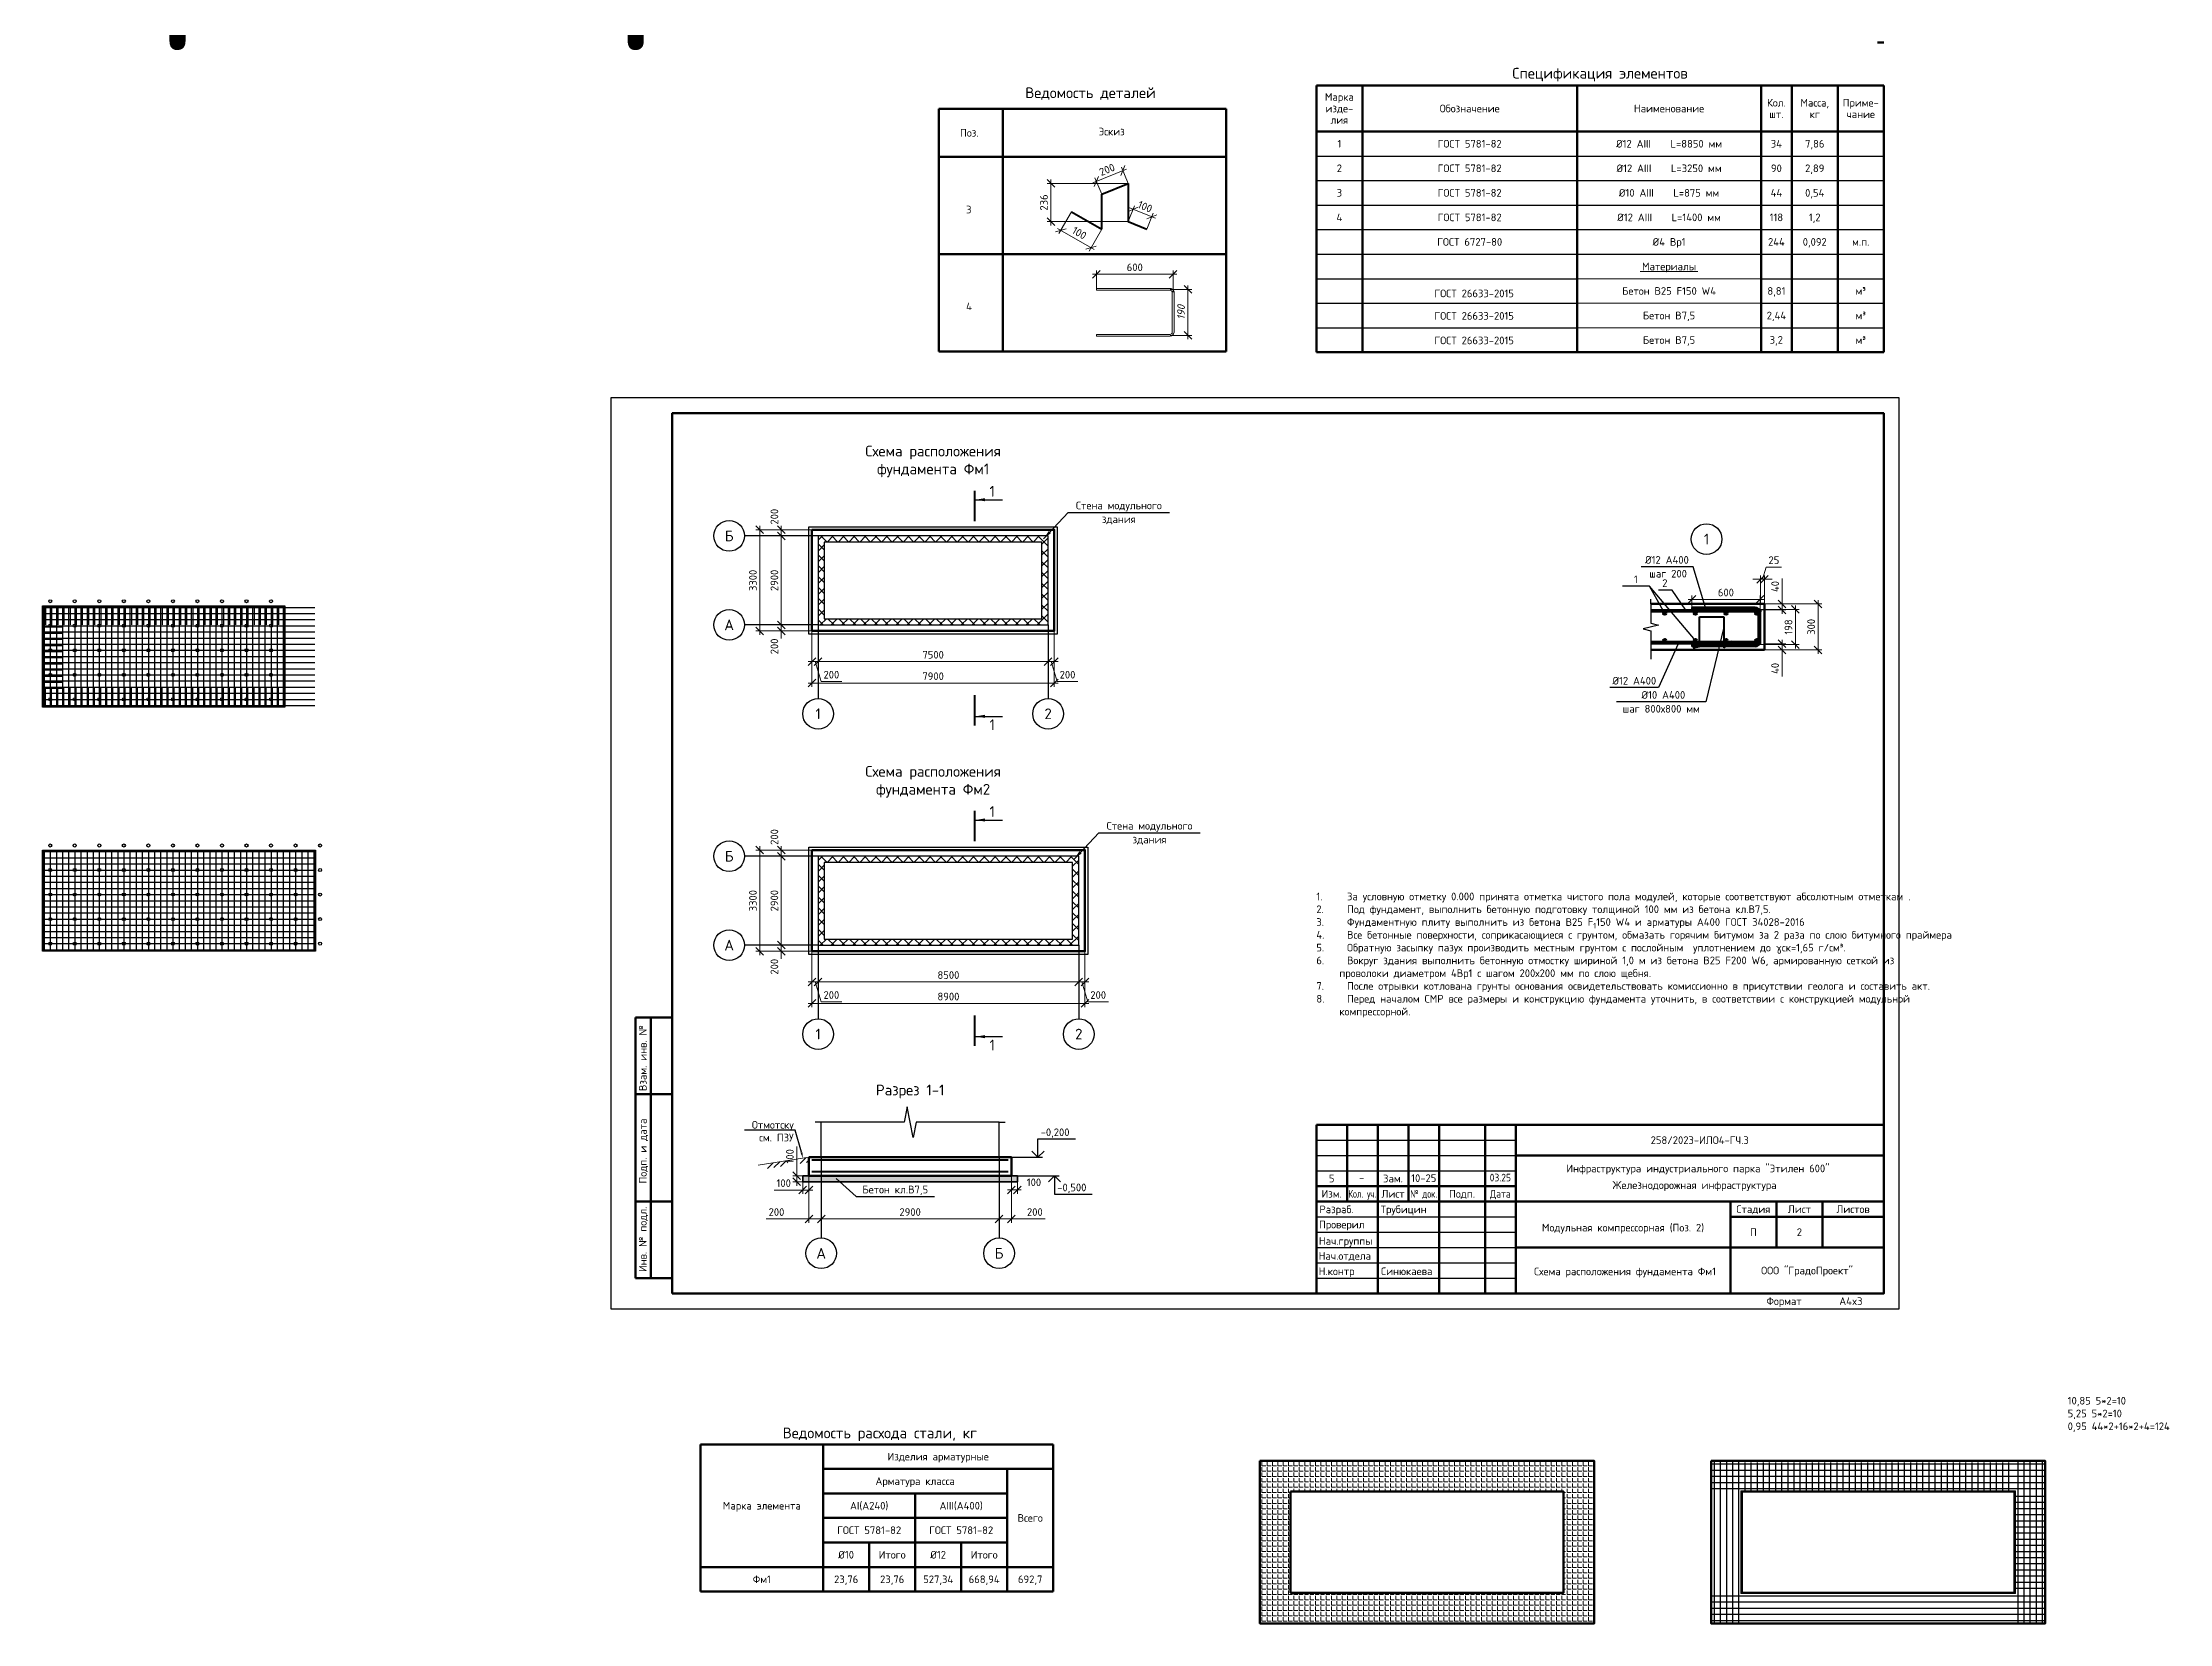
# Model space of a CAD drawing. Header units: millimetres. Extents: x 4377177 to 5189855, y -1123065 to -1017046.
# Drawn here: x 4448630 to 4517980, y -1116627 to -1065084 of the extents above; entities that cross this region are included whole.
import ezdxf
from ezdxf import colors
from ezdxf.entities.mleader import LeaderData, LeaderLine
from ezdxf.enums import TextEntityAlignment as Align
from ezdxf.math import Vec2, Vec3

# ---------------------------------------------------------------- set-up
doc = ezdxf.new("R2010")
doc.units = ezdxf.units.MM
doc.linetypes.add('ГОСТ 2.303 5', pattern=[24, 20, -1.5, 1, -1.5])
doc.layers.get('Defpoints').update_dxf_attribs({"color": 3})
for name, color, linetype, lineweight in [('АРМАТУРА2', 7, 'Continuous', 40), ('выноска', 7, 'Continuous', 18), ('металл', 7, 'Continuous', 40), ('основная', 7, 'Continuous', 50), ('РАЗМЕР', 7, 'Continuous', 18), ('СПДС_ВЫНОСКИ', 7, 'Continuous', 18), ('СПДС_РАЗМЕРЫ', 7, 'Continuous', 18), ('СПДС_СЕЧЕНИЯ', 7, 'Continuous', 25), ('СПДС_СИМВОЛЫ', 7, 'Continuous', 25), ('СПДС_ТАБЛИЦЫ', 7, 'Continuous', 25), ('СПДС_ФОРМАТ', 7, 'Continuous', 53), ('текст', 7, 'Continuous', 20), ('тонкая', 7, 'Continuous', 20), ('ФОРМАТ', 7, 'Continuous', 50), ('Фундамент', 7, 'Continuous', 53), ('штриховка', 7, 'Continuous', 9)]:
    doc.layers.add(name, color=color, linetype=linetype, lineweight=lineweight)
doc.layers.add('помощь', color=1, linetype='Continuous', lineweight=0, plot=False)
doc.layers.add('СПДС_Оси', color=7, linetype='ГОСТ 2.303 5')
doc.styles.add('ISOCPEUR', font='isocpeur.ttf')
doc.styles.add('ВНИПИТЕКСТ', font='isocpeui.ttf')
doc.styles.add('ГОСТ 2.304', font='isocpeur.ttf')
doc.dimstyles.new('СПДС$0', dxfattribs={"dimscale": 100, "dimtxt": 2.5, "dimasz": 2.5, "dimexe": 1.25, "dimexo": 0.004, "dimgap": 1, "dimtad": 1, "dimdec": 0, "dimtxsty": 'ВНИПИТЕКСТ', "dimblk": 'OBLIQUE', "dimcen": 0, "dimdle": 1.25, "dimclrd": 256, "dimclre": 256, "dimclrt": 256, "dimadec": 0, "dimazin": 2, "dimtfac": 1, "dimtdec": 0, "dimtmove": 1, "dimatfit": 3, "dimldrblk": 'NONE', "dimfxl": 1, "dimlwd": -1, "dimlwe": -1, "dimarcsym": 0})

msp = doc.modelspace()

# ---------------------------------------------------------------- texts
at = {"layer": 'помощь', "ltscale": 0.083333, "insert": (4514661.8, -1109239.7), "char_height": 250, "width": 18109.572, "attachment_point": 1, "style": 'ГОСТ 2.304'}
msp.add_mtext('10,85 5*2=10\\P5,25 5*2=10\\P0,95 44*2+16*2+4=124', dxfattribs=at)
at = {"layer": 'СПДС_ВЫНОСКИ', "lineweight": 25, "ltscale": 0.166667, "style": 'ГОСТ 2.304'}
for p in [(4483723.9, -1080301.2), (4484723.9, -1090744.4)]:
    msp.add_text('Стена модульного', height=250, dxfattribs=at).set_placement(p, align=Align.CENTER)
for p in [(4483723.9, -1080501.2), (4484723.9, -1090944.4)]:
    msp.add_text('здания', height=250, dxfattribs=at).set_placement(p, align=Align.TOP_CENTER)
at = {"layer": 'СПДС_ВЫНОСКИ', "lineweight": 25, "ltscale": 100, "style": 'ГОСТ 2.304'}
for s, p in [('%%C12 А400', (4500881.1, -1082075.3)), (' шаг 200', (4500859.1, -1082525.3))]:
    msp.add_text(s, height=250, dxfattribs=at).set_placement(p)
at = {"layer": 'СПДС_ВЫНОСКИ', "lineweight": 25, "ltscale": 0.166667, "style": 'ГОСТ 2.304'}
msp.add_text('%%C10 А400', height=250, dxfattribs=at).set_placement((4500764.5, -1086478.2))
at = {"layer": 'текст', "ltscale": 25, "style": 'ГОСТ 2.304'}
for s, height, p in [('Модульная компрессорная (Поз. 2)', 5000, (4401217.5, -1063971.1)), ('Ведомость деталей', 350, (4480673.7, -1066896.8)), ('Поз.', 250, (4478546.5, -1068152.2)), ('Эскиз', 250, (4483066.8, -1068110.6)), ('3', 250, (4478743.8, -1070655.6)), ('4', 250, (4478743.8, -1073810.4))]:
    msp.add_text(s, height=height, dxfattribs=at).set_placement(p)
at = {"layer": 'текст', "linetype": 'Continuous', "ltscale": 0.166667, "style": 'ГОСТ 2.304'}
for s, height, p in [('Спецификация элементов', 350, (4499413.8, -1066083.9)), ('Марка', 250, (4490913.8, -1066858.9)), ('изде-', 250, (4490913.8, -1067233.9)), ('Обозначение', 250, (4495163.8, -1067233.9)), ('Наименование', 250, (4501663.8, -1067233.9)), ('Кол.', 250, (4505163.8, -1067046.4)), ('Масса,', 250, (4506413.8, -1067046.4)), ('Приме-', 250, (4507913.8, -1067046.4)), ('лия', 250, (4490913.8, -1067608.9)), ('шт.', 250, (4505163.8, -1067421.4)), ('кг', 250, (4506413.8, -1067421.4)), ('чание', 250, (4507913.8, -1067421.4)), ('1', 250, (4490913.8, -1068383.9)), ('ГОСТ 5781-82', 250, (4495163.8, -1068383.9)), ('%%C12 АIII    L=8850 мм', 250, (4501663.8, -1068383.9)), ('34', 250, (4505163.8, -1068383.9)), ('7,86', 250, (4506413.8, -1068383.9)), ('2', 250, (4490913.8, -1069183.9)), ('ГОСТ 5781-82', 250, (4495163.8, -1069183.9)), ('%%C12 АIII    L=3250 мм', 250, (4501663.8, -1069183.9)), ('90', 250, (4505163.8, -1069183.9)), ('2,89', 250, (4506413.8, -1069183.9)), ('3', 250, (4490913.8, -1069983.9)), ('ГОСТ 5781-82', 250, (4495163.8, -1069983.9)), ('%%C10 АIII    L=875 мм', 250, (4501663.8, -1069983.9)), ('44', 250, (4505163.8, -1069983.9)), ('0,54', 250, (4506413.8, -1069983.9)), ('4', 250, (4490913.8, -1070783.9)), ('ГОСТ 5781-82', 250, (4495163.8, -1070783.9)), ('%%C12 АIII    L=1400 мм', 250, (4501663.8, -1070783.9)), ('118', 250, (4505163.8, -1070783.9)), ('1,2', 250, (4506413.8, -1070783.9)), ('ГОСТ 6727-80', 250, (4495163.8, -1071583.9)), ('%%C4 Вр1', 250, (4501663.8, -1071583.9)), ('244', 250, (4505163.8, -1071583.9)), ('0,092', 250, (4506413.8, -1071583.9)), ('м.п.', 250, (4507913.8, -1071583.9)), ('Материалы', 250, (4501663.8, -1072383.9)), ('ГОСТ 26633-2015', 250, (4495310.2, -1073263.1)), ('Бетон В25 F150 W4', 250, (4501663.8, -1073183.9)), ('8,81', 250, (4505163.8, -1073183.9)), ('м³', 250, (4507913.8, -1073183.9)), ('ГОСТ 26633-2015', 250, (4495310.2, -1073995.3)), ('Бетон В7,5', 250, (4501663.8, -1073983.9)), ('2,44', 250, (4505163.8, -1073983.9)), ('м³', 250, (4507913.8, -1073983.9)), ('ГОСТ 26633-2015', 250, (4495310.2, -1074795.3)), ('Бетон В7,5', 250, (4501663.8, -1074783.9)), ('3,2', 250, (4505160.2, -1074779)), ('м³', 250, (4507913.8, -1074783.9))]:
    msp.add_text(s, height=height, dxfattribs=at).set_placement(p, align=Align.MIDDLE_CENTER)
at = {"layer": 'текст', "ltscale": 0.166667, "style": 'ГОСТ 2.304'}
for s, height, p in [('1', 350, (4479506.4, -1079888.6)), ('1', 350, (4479506.4, -1087502.1)), ('1', 350, (4479506.4, -1090331.8)), ('1', 350, (4479506.4, -1097945.3)), ('A4x3', 250, (4507213.8, -1106244.4))]:
    msp.add_text(s, height=height, dxfattribs=at).set_placement(p)
for s, p in [('Б', (4471018.4, -1081168.8)), ('А', (4471018.4, -1084068.8)), ('1', (4473918.3, -1086968.8)), ('2', (4481418.3, -1086968.8)), ('Б', (4471018.4, -1091612)), ('А', (4471018.4, -1094512)), ('1', (4473918.3, -1097412)), ('2', (4482418.3, -1097412)), ('Разрез 1-1', (4476919, -1099234.2)), ('А', (4474019, -1104557)), ('Б', (4479819, -1104557))]:
    msp.add_text(s, height=350, dxfattribs=at).set_placement(p, align=Align.MIDDLE_CENTER)
at = {"layer": 'текст', "ltscale": 100, "style": 'ГОСТ 2.304'}
for s, height, p in [('1', 350, (4502886.4, -1081273.1)), ('Ведомость расхода стали, кг', 350, (4475933.7, -1110414.7)), ('Изделия арматурные', 250, (4477832.9, -1111187.2)), ('Арматура класса', 250, (4477082.9, -1111987.2)), ('Марка элемента', 250, (4472082.9, -1112787.2)), ('АI(A240)', 250, (4475582.9, -1112787.2)), ('AIII(A400)', 250, (4478582.9, -1112787.2)), ('Всего', 250, (4480832.9, -1113187.2)), ('ГОСТ 5781-82', 250, (4475582.9, -1113587.2)), ('ГОСТ 5781-82', 250, (4478582.9, -1113587.2)), ('%%C10', 250, (4474832.9, -1114387.2)), ('Итого', 250, (4476332.9, -1114387.2)), ('%%C12', 250, (4477832.9, -1114387.2)), ('Итого', 250, (4479332.9, -1114387.2)), ('Фм1', 250, (4472082.9, -1115187.2)), ('23,76', 250, (4474832.9, -1115187.2)), ('23,76', 250, (4476332.9, -1115187.2)), ('527,34', 250, (4477832.9, -1115187.2)), ('668,94', 250, (4479332.9, -1115187.2)), ('692,7', 250, (4480832.9, -1115187.2))]:
    msp.add_text(s, height=height, dxfattribs=at).set_placement(p, align=Align.MIDDLE_CENTER)
at = {"layer": 'текст', "linetype": 'Continuous', "style": 'ГОСТ 2.304'}
for s, p in [('Взам. инв. №', (4468328.3, -1099269.4)), ('Подп. и дата', (4468328.3, -1102281.9)), ('Инв. № подл.', (4468328.3, -1105169.4))]:
    msp.add_text(s, height=250, rotation=90, dxfattribs=at).set_placement(p)
at = {"layer": 'текст', "style": 'ГОСТ 2.304'}
for s, p in [('258/2023-ИЛО4-ГЧ.3', (4502663.8, -1100870)), ('Изм.', (4490663.8, -1102619.4)), ('Лист', (4492663.8, -1102619.4)), ('Подп.', (4494913.8, -1102619.4)), ('Стадия', (4504413.8, -1103119.4)), ('Лист', (4505913.8, -1103119.4)), ('Листов', (4507663.8, -1103119.4)), ('Модульная компрессорная (Поз. 2)', (4500162.3, -1103722.2)), ('П', (4504413.8, -1103869.4)), ('2', (4505913.8, -1103869.4)), ('ООО "ГрадоПроект"', (4506163.8, -1105119.4))]:
    msp.add_text(s, height=250, dxfattribs=at).set_placement(p, align=Align.MIDDLE_CENTER)
at = {"layer": 'текст', "linetype": 'Continuous', "style": 'ГОСТ 2.304', "width": 0.9}
msp.add_text('03.25', height=250, dxfattribs=at).set_placement((4496163.8, -1102090.4), align=Align.MIDDLE_CENTER)
at = {"layer": 'текст', "style": 'ГОСТ 2.304'}
for s, p in [('Инфраструктура индустриального парка "Этилен 600"', (4502607.5, -1101916.6)), ('Железнодорожная инфраструктура', (4502495.6, -1102461.9)), ('Схема расположения фундамента Фм1', (4500227.9, -1105274.1))]:
    msp.add_text(s, height=250, dxfattribs=at).set_placement(p, align=Align.CENTER)
at = {"layer": 'текст', "linetype": 'Continuous', "style": 'ГОСТ 2.304'}
for s, p in [('5', (4490663.8, -1102119.4)), ('-', (4491645.6, -1102100)), ('Зам.', (4492663.8, -1102119.2)), ('10-25', (4493666.6, -1102106.8))]:
    msp.add_text(s, height=250, dxfattribs=at).set_placement(p, align=Align.MIDDLE_CENTER)
at = {"layer": 'текст', "style": 'ГОСТ 2.304'}
for s, width, p in [('Кол. уч.', 0.65, (4491663.8, -1102619.4)), ('№ док.', 0.8, (4493663.8, -1102619.4)), ('Дата', 0.9, (4496163.8, -1102619.4))]:
    msp.add_text(s, height=250, dxfattribs=dict(at, width=width)).set_placement(p, align=Align.MIDDLE_CENTER)
for s, p in [('Разраб.', (4490263.8, -1103251.1)), ('Нач.группы', (4490245.8, -1104282.1)), ('Проверил', (4490249.2, -1103744.7)), ('Нач.отдела', (4490239.3, -1104769.4)), ('Н.контр', (4490239.3, -1105269.4))]:
    msp.add_text(s, height=250, dxfattribs=at).set_placement(p)
at = {"layer": 'текст', "linetype": 'Continuous', "style": 'ГОСТ 2.304'}
for s, p in [('Трубицин', (4492258.4, -1103251.1)), ('Синюкаева', (4492273.4, -1105269.4))]:
    msp.add_text(s, height=250, dxfattribs=at).set_placement(p)
at = {"layer": 'текст', "ltscale": 0.166667, "style": 'ГОСТ 2.304'}
msp.add_text('Формат', height=250, dxfattribs=at).set_placement((4505413.8, -1106244.4), align=Align.CENTER)
at = {"layer": 'текст', "char_height": 350, "width": 6819.35, "attachment_point": 5, "style": 'ГОСТ 2.304'}
for s, insert in [('Схема расположения фундамента Фм1', (4477668.3, -1078741.7)), ('Схема расположения фундамента Фм2', (4477668.3, -1089184.9))]:
    msp.add_mtext(s, dxfattribs=dict(at, insert=insert))
at = {"layer": 'текст', "ltscale": 0.083333, "insert": (4490163.8, -1096869.4), "char_height": 250, "width": 18109.572, "attachment_point": 7, "style": 'ГОСТ 2.304'}
msp.add_mtext('\\A1;\\pxi-3,l3,sm1;1.^IЗа условную отметку 0.000 принята отметка чистого пола модулей, которые соответствуют абсолютным отметкам .\\P2.^IПод фундамент, выполнить бетонную подготовку толщиной 100 мм из бетона кл.В7,5.\\P3.^IФундаментную плиту выполнить из бетона В25 F{\\H0.7x;\\S^ 1;}150 W4 и арматуры А400 ГОСТ 34028-2016\\P4.^IВсе бетонные поверхности, соприкасающиеся с грунтом, обмазать горячим битумом за 2 раза по слою битумного праймера\\P5.^IОбратную засыпку пазух производить местным грунтом с послойным  уплотнением до γск=1,65 г/см³.\\P6.^IВокруг здания выполнить бетонную отмостку шириной 1,0 м из бетона В25 F200 W6, армированную сеткой из проволоки диаметром 4Вр1 с шагом 200х200 мм по слою щебня.\\P7.^IПосле отрывки котлована грунты основания освидетельствовать комиссионно в присутствии геолога и составить акт.\\P8.^IПеред началом СМР все размеры и конструкцию фундамента уточнить, в соответствии с конструкцией модульной компрессорной.', dxfattribs=at)

# ---------------------------------------------------------------- blocks, each defined once
blk = doc.blocks.new('_Oblique')
at = {"color": 0, "linetype": 'ByBlock', "lineweight": -2}
blk.add_line((-0.5, -0.5), (0.5, 0.5), dxfattribs=at)
blk = doc.blocks.new('*D12')
at = {"layer": 'Defpoints', "color": 0, "linetype": 'Continuous', "ltscale": 0.166667, "transparency": 16777216}
for p in [(4473718, -1084269), (4473918, -1085131), (4473918, -1085269)]:
    blk.add_point(p, dxfattribs=at)
at = {"layer": 'СПДС_РАЗМЕРЫ', "linetype": 'Continuous', "ltscale": 0.166667, "transparency": 16777216}
for p, q in [((4473718, -1084269), (4473718, -1085394)), ((4473593, -1085269), (4474043, -1085269)), ((4473818, -1085269), (4474013, -1085919)), ((4473918, -1085132), (4473918, -1085394)), ((4474013, -1085919), (4474688, -1085919))]:
    blk.add_line(p, q, dxfattribs=at)
at = {"layer": 'СПДС_РАЗМЕРЫ', "linetype": 'Continuous', "ltscale": 0.166667, "transparency": 16777216, "xscale": 250, "yscale": 250, "zscale": 250, "rotation": 180}
blk.add_blockref('_Oblique', (4473718, -1085269), dxfattribs=at)
at = {"layer": 'СПДС_РАЗМЕРЫ', "linetype": 'Continuous', "ltscale": 0.166667, "transparency": 16777216, "xscale": 250, "yscale": 250, "zscale": 250}
blk.add_blockref('_Oblique', (4473918, -1085269), dxfattribs=at)
at = {"layer": 'СПДС_РАЗМЕРЫ', "linetype": 'Continuous', "ltscale": 0.166667, "transparency": 16777216, "insert": (4474351, -1085694), "char_height": 250, "attachment_point": 5, "style": 'ISOCPEUR'}
blk.add_mtext('200', dxfattribs=at)
blk = doc.blocks.new('_NONE')
blk = doc.blocks.new('*D13')
at = {"layer": 'Defpoints', "color": 0, "linetype": 'Continuous', "ltscale": 0.166667, "transparency": 16777216}
for p in [(4473718, -1084269), (4481618, -1084269), (4481618, -1085969)]:
    blk.add_point(p, dxfattribs=at)
at = {"layer": 'СПДС_РАЗМЕРЫ', "linetype": 'Continuous', "ltscale": 0.166667, "transparency": 16777216}
for p, q in [((4473718, -1084269), (4473718, -1086094)), ((4481618, -1084269), (4481618, -1086094)), ((4473593, -1085969), (4481743, -1085969))]:
    blk.add_line(p, q, dxfattribs=at)
at = {"layer": 'СПДС_РАЗМЕРЫ', "linetype": 'Continuous', "ltscale": 0.166667, "transparency": 16777216, "xscale": 250, "yscale": 250, "zscale": 250, "rotation": 180}
blk.add_blockref('_Oblique', (4473718, -1085969), dxfattribs=at)
at = {"layer": 'СПДС_РАЗМЕРЫ', "linetype": 'Continuous', "ltscale": 0.166667, "transparency": 16777216, "xscale": 250, "yscale": 250, "zscale": 250}
blk.add_blockref('_Oblique', (4481618, -1085969), dxfattribs=at)
at = {"layer": 'СПДС_РАЗМЕРЫ', "linetype": 'Continuous', "ltscale": 0.166667, "transparency": 16777216, "insert": (4477668, -1085744), "char_height": 250, "attachment_point": 5, "style": 'ISOCPEUR'}
blk.add_mtext('7900', dxfattribs=at)
blk = doc.blocks.new('*D14')
at = {"layer": 'Defpoints', "color": 0, "linetype": 'Continuous', "ltscale": 0.166667, "transparency": 16777216}
for p in [(4473918, -1085131), (4473918, -1085269), (4481418, -1085056)]:
    blk.add_point(p, dxfattribs=at)
at = {"layer": 'СПДС_РАЗМЕРЫ', "linetype": 'Continuous', "ltscale": 0.166667, "transparency": 16777216}
for p, q in [((4481543, -1085269), (4473793, -1085269)), ((4473918, -1085132), (4473918, -1085394)), ((4481418, -1085056), (4481418, -1085394))]:
    blk.add_line(p, q, dxfattribs=at)
at = {"layer": 'СПДС_РАЗМЕРЫ', "linetype": 'Continuous', "ltscale": 0.166667, "transparency": 16777216, "xscale": 250, "yscale": 250, "zscale": 250, "rotation": 180}
blk.add_blockref('_Oblique', (4473918, -1085269), dxfattribs=at)
at = {"layer": 'СПДС_РАЗМЕРЫ', "linetype": 'Continuous', "ltscale": 0.166667, "transparency": 16777216, "xscale": 250, "yscale": 250, "zscale": 250}
blk.add_blockref('_Oblique', (4481418, -1085269), dxfattribs=at)
at = {"layer": 'СПДС_РАЗМЕРЫ', "linetype": 'Continuous', "ltscale": 0.166667, "transparency": 16777216, "insert": (4477668, -1085044), "char_height": 250, "attachment_point": 5, "style": 'ISOCPEUR'}
blk.add_mtext('7500', dxfattribs=at)
blk = doc.blocks.new('*D15')
at = {"layer": 'Defpoints', "color": 0, "linetype": 'Continuous', "ltscale": 0.166667, "transparency": 16777216}
for p in [(4481618, -1084269), (4481418, -1085056), (4481418, -1085269)]:
    blk.add_point(p, dxfattribs=at)
at = {"layer": 'СПДС_РАЗМЕРЫ', "linetype": 'Continuous', "ltscale": 0.166667, "transparency": 16777216}
for p, q in [((4481618, -1084269), (4481618, -1085394)), ((4481743, -1085269), (4481293, -1085269)), ((4481418, -1085056), (4481418, -1085394)), ((4481518, -1085269), (4481713, -1085919)), ((4481713, -1085919), (4482388, -1085919))]:
    blk.add_line(p, q, dxfattribs=at)
at = {"layer": 'СПДС_РАЗМЕРЫ', "linetype": 'Continuous', "ltscale": 0.166667, "transparency": 16777216, "xscale": 250, "yscale": 250, "zscale": 250, "rotation": 180}
blk.add_blockref('_Oblique', (4481418, -1085269), dxfattribs=at)
at = {"layer": 'СПДС_РАЗМЕРЫ', "linetype": 'Continuous', "ltscale": 0.166667, "transparency": 16777216, "xscale": 250, "yscale": 250, "zscale": 250}
blk.add_blockref('_Oblique', (4481618, -1085269), dxfattribs=at)
at = {"layer": 'СПДС_РАЗМЕРЫ', "linetype": 'Continuous', "ltscale": 0.166667, "transparency": 16777216, "insert": (4482051, -1085694), "char_height": 250, "attachment_point": 5, "style": 'ISOCPEUR'}
blk.add_mtext('200', dxfattribs=at)
blk = doc.blocks.new('*D16')
at = {"layer": 'Defpoints', "color": 0, "linetype": 'Continuous', "ltscale": 0.166667, "transparency": 16777216}
for p in [(4472718, -1084069), (4472929, -1084069), (4473718, -1084269)]:
    blk.add_point(p, dxfattribs=at)
at = {"layer": 'СПДС_РАЗМЕРЫ', "linetype": 'Continuous', "ltscale": 0.166667, "transparency": 16777216}
for p, q in [((4472718, -1084069), (4472718, -1083819)), ((4472929, -1084069), (4472593, -1084069)), ((4473718, -1084269), (4472593, -1084269)), ((4472718, -1084269), (4472718, -1084069)), ((4472718, -1084269), (4472718, -1084519))]:
    blk.add_line(p, q, dxfattribs=at)
at = {"layer": 'СПДС_РАЗМЕРЫ', "linetype": 'Continuous', "ltscale": 0.166667, "transparency": 16777216, "xscale": 250, "yscale": 250, "zscale": 250}
for p, rotation in [((4472718, -1084069), 270), ((4472718, -1084269), 90)]:
    blk.add_blockref('_Oblique', p, dxfattribs=dict(at, rotation=rotation))
at = {"layer": 'СПДС_РАЗМЕРЫ', "linetype": 'Continuous', "ltscale": 0.166667, "transparency": 16777216, "insert": (4472493, -1084772), "char_height": 250, "attachment_point": 5, "rotation": 90, "style": 'ISOCPEUR'}
blk.add_mtext('200', dxfattribs=at)
blk = doc.blocks.new('*D17')
at = {"layer": 'Defpoints', "color": 0, "linetype": 'Continuous', "ltscale": 0.166667, "transparency": 16777216}
for p in [(4472982, -1081169), (4472718, -1084069), (4472929, -1084069)]:
    blk.add_point(p, dxfattribs=at)
at = {"layer": 'СПДС_РАЗМЕРЫ', "linetype": 'Continuous', "ltscale": 0.166667, "transparency": 16777216}
for p, q in [((4472718, -1081044), (4472718, -1084194)), ((4472981, -1081169), (4472593, -1081169)), ((4472929, -1084069), (4472593, -1084069))]:
    blk.add_line(p, q, dxfattribs=at)
at = {"layer": 'СПДС_РАЗМЕРЫ', "linetype": 'Continuous', "ltscale": 0.166667, "transparency": 16777216, "xscale": 250, "yscale": 250, "zscale": 250}
for p, rotation in [((4472718, -1081169), 90), ((4472718, -1084069), 270)]:
    blk.add_blockref('_Oblique', p, dxfattribs=dict(at, rotation=rotation))
at = {"layer": 'СПДС_РАЗМЕРЫ', "linetype": 'Continuous', "ltscale": 0.166667, "transparency": 16777216, "insert": (4472493, -1082619), "char_height": 250, "attachment_point": 5, "rotation": 90, "style": 'ISOCPEUR'}
blk.add_mtext('2900', dxfattribs=at)
blk = doc.blocks.new('*D18')
at = {"layer": 'Defpoints', "color": 0, "linetype": 'Continuous', "ltscale": 0.166667, "transparency": 16777216}
for p in [(4473718, -1080969), (4472718, -1081169), (4472982, -1081169)]:
    blk.add_point(p, dxfattribs=at)
at = {"layer": 'СПДС_РАЗМЕРЫ', "linetype": 'Continuous', "ltscale": 0.166667, "transparency": 16777216}
for p, q in [((4473718, -1080969), (4472593, -1080969)), ((4472718, -1080844), (4472718, -1081294)), ((4472981, -1081169), (4472593, -1081169))]:
    blk.add_line(p, q, dxfattribs=at)
at = {"layer": 'СПДС_РАЗМЕРЫ', "linetype": 'Continuous', "ltscale": 0.166667, "transparency": 16777216, "xscale": 250, "yscale": 250, "zscale": 250}
for p, rotation in [((4472718, -1080969), 90), ((4472718, -1081169), 270)]:
    blk.add_blockref('_Oblique', p, dxfattribs=dict(at, rotation=rotation))
at = {"layer": 'СПДС_РАЗМЕРЫ', "linetype": 'Continuous', "ltscale": 0.166667, "transparency": 16777216, "insert": (4472493, -1080542), "char_height": 250, "attachment_point": 5, "rotation": 90, "style": 'ISOCPEUR'}
blk.add_mtext('200', dxfattribs=at)
blk = doc.blocks.new('*D54')
at = {"layer": 'Defpoints', "color": 0, "linetype": 'Continuous', "ltscale": 0.166667, "transparency": 16777216}
for p in [(-3050, 40), (-3250, -260), (-3050, -965)]:
    blk.add_point(p, dxfattribs=at)
at = {"layer": 'СПДС_РАЗМЕРЫ', "linetype": 'Continuous', "ltscale": 0.166667, "transparency": 16777216}
for p, q in [((-3050, 40), (-3050, -1028)), ((-3250, -260), (-3250, -1028)), ((-3948, -965), (-3250, -965)), ((-3312, -965), (-2988, -965))]:
    blk.add_line(p, q, dxfattribs=at)
at = {"layer": 'СПДС_РАЗМЕРЫ', "linetype": 'Continuous', "ltscale": 0.166667, "transparency": 16777216, "xscale": 125, "yscale": 125, "zscale": 125, "rotation": 180}
blk.add_blockref('_Oblique', (-3250, -965), dxfattribs=at)
at = {"layer": 'СПДС_РАЗМЕРЫ', "linetype": 'Continuous', "ltscale": 0.166667, "transparency": 16777216, "xscale": 125, "yscale": 125, "zscale": 125}
blk.add_blockref('_Oblique', (-3050, -965), dxfattribs=at)
at = {"layer": 'СПДС_РАЗМЕРЫ', "linetype": 'Continuous', "ltscale": 0.166667, "transparency": 16777216, "insert": (-3779, -853), "char_height": 125, "attachment_point": 5, "style": 'ГОСТ 2.304'}
blk.add_mtext('200', dxfattribs=at)
blk = doc.blocks.new('*D55')
at = {"layer": 'Defpoints', "color": 0, "linetype": 'Continuous', "ltscale": 0.166667, "transparency": 16777216}
for p in [(-3050, 40), (-150, 40), (-3050, -965)]:
    blk.add_point(p, dxfattribs=at)
at = {"layer": 'СПДС_РАЗМЕРЫ', "linetype": 'Continuous', "ltscale": 0.166667, "transparency": 16777216}
for p, q in [((-3050, 40), (-3050, -1028)), ((-150, 40), (-150, -1028)), ((-88, -965), (-3112, -965))]:
    blk.add_line(p, q, dxfattribs=at)
at = {"layer": 'СПДС_РАЗМЕРЫ', "linetype": 'Continuous', "ltscale": 0.166667, "transparency": 16777216, "xscale": 125, "yscale": 125, "zscale": 125, "rotation": 180}
blk.add_blockref('_Oblique', (-3050, -965), dxfattribs=at)
at = {"layer": 'СПДС_РАЗМЕРЫ', "linetype": 'Continuous', "ltscale": 0.166667, "transparency": 16777216, "xscale": 125, "yscale": 125, "zscale": 125}
blk.add_blockref('_Oblique', (-150, -965), dxfattribs=at)
at = {"layer": 'СПДС_РАЗМЕРЫ', "linetype": 'Continuous', "ltscale": 0.166667, "transparency": 16777216, "insert": (-1600, -853), "char_height": 125, "attachment_point": 5, "style": 'ГОСТ 2.304'}
blk.add_mtext('2900', dxfattribs=at)
blk = doc.blocks.new('*D56')
at = {"layer": 'Defpoints', "color": 0, "linetype": 'Continuous', "ltscale": 0.166667, "transparency": 16777216}
for p in [(-150, 40), (50, -260), (-150, -965)]:
    blk.add_point(p, dxfattribs=at)
at = {"layer": 'СПДС_РАЗМЕРЫ', "linetype": 'Continuous', "ltscale": 0.166667, "transparency": 16777216}
for p, q in [((-150, 40), (-150, -1028)), ((50, -260), (50, -1028)), ((112, -965), (-212, -965)), ((602, -965), (50, -965))]:
    blk.add_line(p, q, dxfattribs=at)
at = {"layer": 'СПДС_РАЗМЕРЫ', "linetype": 'Continuous', "ltscale": 0.166667, "transparency": 16777216, "xscale": 125, "yscale": 125, "zscale": 125, "rotation": 180}
blk.add_blockref('_Oblique', (-150, -965), dxfattribs=at)
at = {"layer": 'СПДС_РАЗМЕРЫ', "linetype": 'Continuous', "ltscale": 0.166667, "transparency": 16777216, "xscale": 125, "yscale": 125, "zscale": 125}
blk.add_blockref('_Oblique', (50, -965), dxfattribs=at)
at = {"layer": 'СПДС_РАЗМЕРЫ', "linetype": 'Continuous', "ltscale": 0.166667, "transparency": 16777216, "insert": (433, -853), "char_height": 125, "attachment_point": 5, "style": 'ГОСТ 2.304'}
blk.add_mtext('200', dxfattribs=at)
blk = doc.blocks.new('*D51')
at = {"layer": 'Defpoints', "color": 0, "ltscale": 0.083333, "transparency": 16777216}
for p in [(-3350, -360), (-3350, -495), (-3250, -360)]:
    blk.add_point(p, dxfattribs=at)
at = {"layer": 'СПДС_РАЗМЕРЫ', "ltscale": 0.083333, "transparency": 16777216}
for p, q in [((-3817, -495), (-3350, -495)), ((-3188, -495), (-3412, -495)), ((-3350, -360), (-3350, -557)), ((-3250, -360), (-3250, -557))]:
    blk.add_line(p, q, dxfattribs=at)
at = {"layer": 'СПДС_РАЗМЕРЫ', "ltscale": 0.083333, "transparency": 16777216, "xscale": 125, "yscale": 125, "zscale": 125, "rotation": 180}
blk.add_blockref('_Oblique', (-3350, -495), dxfattribs=at)
at = {"layer": 'СПДС_РАЗМЕРЫ', "ltscale": 0.083333, "transparency": 16777216, "xscale": 125, "yscale": 125, "zscale": 125}
blk.add_blockref('_Oblique', (-3250, -495), dxfattribs=at)
at = {"layer": 'СПДС_РАЗМЕРЫ', "ltscale": 0.083333, "transparency": 16777216, "insert": (-3661, -382), "char_height": 125, "attachment_point": 5, "style": 'ГОСТ 2.304'}
blk.add_mtext('100', dxfattribs=at)
blk = doc.blocks.new('*D52')
at = {"layer": 'Defpoints', "color": 0, "ltscale": 0.083333, "transparency": 16777216}
for p in [(50, -360), (150, -360), (150, -492)]:
    blk.add_point(p, dxfattribs=at)
at = {"layer": 'СПДС_РАЗМЕРЫ', "ltscale": 0.083333, "transparency": 16777216}
for p, q in [((-13, -492), (212, -492)), ((50, -360), (50, -555)), ((150, -360), (150, -555))]:
    blk.add_line(p, q, dxfattribs=at)
at = {"layer": 'СПДС_РАЗМЕРЫ', "ltscale": 0.083333, "transparency": 16777216, "xscale": 125, "yscale": 125, "zscale": 125, "rotation": 180}
blk.add_blockref('_Oblique', (50, -492), dxfattribs=at)
at = {"layer": 'СПДС_РАЗМЕРЫ', "ltscale": 0.083333, "transparency": 16777216, "xscale": 125, "yscale": 125, "zscale": 125}
blk.add_blockref('_Oblique', (150, -492), dxfattribs=at)
at = {"layer": 'СПДС_РАЗМЕРЫ', "ltscale": 0.083333, "transparency": 16777216, "insert": (419, -368), "char_height": 125, "attachment_point": 5, "style": 'ГОСТ 2.304'}
blk.add_mtext('100', dxfattribs=at)
blk = doc.blocks.new('*D53')
at = {"layer": 'Defpoints', "color": 0, "ltscale": 0.083333, "transparency": 16777216}
for p in [(-3449, -260), (-3350, -260), (-3350, -360)]:
    blk.add_point(p, dxfattribs=at)
at = {"layer": 'СПДС_РАЗМЕРЫ', "ltscale": 0.083333, "transparency": 16777216}
for p, q in [((-3449, 213), (-3449, -260)), ((-3350, -260), (-3511, -260)), ((-3449, -423), (-3449, -198)), ((-3350, -360), (-3511, -360))]:
    blk.add_line(p, q, dxfattribs=at)
at = {"layer": 'СПДС_РАЗМЕРЫ', "ltscale": 0.083333, "transparency": 16777216, "xscale": 125, "yscale": 125, "zscale": 125}
for p, rotation in [((-3449, -260), 90), ((-3449, -360), 270)]:
    blk.add_blockref('_Oblique', p, dxfattribs=dict(at, rotation=rotation))
at = {"layer": 'СПДС_РАЗМЕРЫ', "ltscale": 0.083333, "transparency": 16777216, "insert": (-3561, 56), "char_height": 125, "attachment_point": 5, "rotation": 90, "style": 'ГОСТ 2.304'}
blk.add_mtext('100', dxfattribs=at)
blk = doc.blocks.new('*D29')
at = {"layer": 'Defpoints', "color": 0, "transparency": 16777216}
for p in [(236, 36), (236, -4), (351, -4)]:
    blk.add_point(p, dxfattribs=at)
at = {"layer": 'СПДС_РАЗМЕРЫ', "transparency": 16777216}
for p, q in [((236, 36), (376, 36)), ((351, 61), (351, -29)), ((236, -4), (376, -4)), ((351, -178), (351, -4))]:
    blk.add_line(p, q, dxfattribs=at)
at = {"layer": 'СПДС_РАЗМЕРЫ', "transparency": 16777216, "xscale": 50, "yscale": 50, "zscale": 50}
for p, rotation in [((351, 36), 90), ((351, -4), 270)]:
    blk.add_blockref('_Oblique', p, dxfattribs=dict(at, rotation=rotation))
at = {"layer": 'СПДС_РАЗМЕРЫ', "transparency": 16777216, "insert": (306, -125), "char_height": 50, "attachment_point": 5, "rotation": 90, "style": 'ГОСТ 2.304'}
blk.add_mtext('40', dxfattribs=at)
blk = doc.blocks.new('*D30')
at = {"layer": 'Defpoints', "color": 0, "transparency": 16777216}
for p in [(236, 296), (351, 296), (211, 256)]:
    blk.add_point(p, dxfattribs=at)
at = {"layer": 'СПДС_РАЗМЕРЫ', "transparency": 16777216}
for p, q in [((351, 462), (351, 296)), ((236, 296), (376, 296)), ((351, 231), (351, 321)), ((211, 256), (376, 256))]:
    blk.add_line(p, q, dxfattribs=at)
at = {"layer": 'СПДС_РАЗМЕРЫ', "transparency": 16777216, "xscale": 50, "yscale": 50, "zscale": 50}
for p, rotation in [((351, 296), 90), ((351, 256), 270)]:
    blk.add_blockref('_Oblique', p, dxfattribs=dict(at, rotation=rotation))
at = {"layer": 'СПДС_РАЗМЕРЫ', "transparency": 16777216, "insert": (306, 409), "char_height": 50, "attachment_point": 5, "rotation": 90, "style": 'ГОСТ 2.304'}
blk.add_mtext('40', dxfattribs=at)
blk = doc.blocks.new('*D31')
at = {"layer": 'Defpoints', "color": 0, "transparency": 16777216}
for p in [(211, 456), (211, 296), (236, 296)]:
    blk.add_point(p, dxfattribs=at)
at = {"layer": 'СПДС_РАЗМЕРЫ', "transparency": 16777216}
for p, q in [((211, 456), (161, 456)), ((211, 296), (211, 481)), ((236, 456), (211, 456)), ((236, 456), (211, 456)), ((224, 456), (248, 536)), ((236, 296), (236, 481)), ((236, 456), (286, 456)), ((248, 536), (348, 536))]:
    blk.add_line(p, q, dxfattribs=at)
at = {"layer": 'СПДС_РАЗМЕРЫ', "transparency": 16777216, "xscale": 50, "yscale": 50, "zscale": 50}
blk.add_blockref('_Oblique', (211, 456), dxfattribs=at)
at = {"layer": 'СПДС_РАЗМЕРЫ', "transparency": 16777216, "xscale": 50, "yscale": 50, "zscale": 50, "rotation": 180}
blk.add_blockref('_Oblique', (236, 456), dxfattribs=at)
at = {"layer": 'СПДС_РАЗМЕРЫ', "transparency": 16777216, "insert": (298, 581), "char_height": 50, "attachment_point": 5, "style": 'ГОСТ 2.304'}
blk.add_mtext('25', dxfattribs=at)
blk = doc.blocks.new('*D32')
at = {"layer": 'Defpoints', "color": 0, "linetype": 'Continuous', "ltscale": 0.083333, "transparency": 16777216}
for p in [(236, 296), (236, -4), (586, -4)]:
    blk.add_point(p, dxfattribs=at)
at = {"layer": 'СПДС_РАЗМЕРЫ', "linetype": 'Continuous', "ltscale": 0.083333, "transparency": 16777216}
for p, q in [((236, 296), (611, 296)), ((586, 321), (586, -29)), ((236, -4), (611, -4))]:
    blk.add_line(p, q, dxfattribs=at)
at = {"layer": 'СПДС_РАЗМЕРЫ', "linetype": 'Continuous', "ltscale": 0.083333, "transparency": 16777216, "xscale": 50, "yscale": 50, "zscale": 50}
for p, rotation in [((586, 296), 90), ((586, -4), 270)]:
    blk.add_blockref('_Oblique', p, dxfattribs=dict(at, rotation=rotation))
at = {"layer": 'СПДС_РАЗМЕРЫ', "linetype": 'Continuous', "ltscale": 0.083333, "transparency": 16777216, "insert": (541, 146), "char_height": 50, "attachment_point": 5, "rotation": 90, "style": 'ГОСТ 2.304'}
blk.add_mtext('300', dxfattribs=at)
blk = doc.blocks.new('*D33')
at = {"layer": 'Defpoints', "color": 0, "ltscale": 0.083333, "transparency": 16777216}
for p in [(208, 325), (-237, 266), (208, 179)]:
    blk.add_point(p, dxfattribs=at)
at = {"layer": 'СПДС_РАЗМЕРЫ', "ltscale": 0.083333, "transparency": 16777216}
for p, q in [((-262, 325), (233, 325)), ((-237, 266), (-237, 350)), ((208, 179), (208, 350))]:
    blk.add_line(p, q, dxfattribs=at)
at = {"layer": 'СПДС_РАЗМЕРЫ', "ltscale": 0.083333, "transparency": 16777216, "xscale": 50, "yscale": 50, "zscale": 50, "rotation": 180}
blk.add_blockref('_Oblique', (-237, 325), dxfattribs=at)
at = {"layer": 'СПДС_РАЗМЕРЫ', "ltscale": 0.083333, "transparency": 16777216, "xscale": 50, "yscale": 50, "zscale": 50}
blk.add_blockref('_Oblique', (208, 325), dxfattribs=at)
at = {"layer": 'СПДС_РАЗМЕРЫ', "ltscale": 0.083333, "transparency": 16777216, "insert": (-15, 370), "char_height": 50, "attachment_point": 5, "style": 'ГОСТ 2.304'}
blk.add_mtext('600', dxfattribs=at)
blk = doc.blocks.new('*D34')
at = {"layer": 'Defpoints', "color": 0, "transparency": 16777216}
for p in [(87, 260), (87, 30), (438, 30)]:
    blk.add_point(p, dxfattribs=at)
at = {"layer": 'СПДС_РАЗМЕРЫ', "transparency": 16777216}
for p, q in [((438, 285), (438, 5)), ((87, 260), (463, 260)), ((87, 30), (463, 30))]:
    blk.add_line(p, q, dxfattribs=at)
at = {"layer": 'СПДС_РАЗМЕРЫ', "transparency": 16777216, "xscale": 50, "yscale": 50, "zscale": 50}
for p, rotation in [((438, 260), 90), ((438, 30), 270)]:
    blk.add_blockref('_Oblique', p, dxfattribs=dict(at, rotation=rotation))
at = {"layer": 'СПДС_РАЗМЕРЫ', "transparency": 16777216, "insert": (393, 145), "char_height": 50, "attachment_point": 5, "rotation": 90, "style": 'ГОСТ 2.304'}
blk.add_mtext('198', dxfattribs=at)
blk = doc.blocks.new('*D19')
at = {"layer": 'Defpoints', "color": 0, "transparency": 16777216}
for p in [(4482184, -1070599), (4483165, -1071167), (4482814, -1071773)]:
    blk.add_point(p, dxfattribs=at)
at = {"layer": 'СПДС_РАЗМЕРЫ', "transparency": 16777216}
for p, q in [((4482184, -1070599), (4481771, -1071313)), ((4481725, -1071142), (4482922, -1071835)), ((4483165, -1071167), (4482752, -1071881))]:
    blk.add_line(p, q, dxfattribs=at)
at = {"layer": 'СПДС_РАЗМЕРЫ', "transparency": 16777216, "xscale": 250, "yscale": 250, "zscale": 250}
for p, rotation in [((4481833, -1071205), 149.9314171841783), ((4482814, -1071773), 329.9314171841784)]:
    blk.add_blockref('_Oblique', p, dxfattribs=dict(at, rotation=rotation))
at = {"layer": 'СПДС_РАЗМЕРЫ', "transparency": 16777216, "insert": (4482436, -1071294), "char_height": 250, "attachment_point": 5, "rotation": 329.93142, "style": 'ISOCPEUR'}
blk.add_mtext('100', dxfattribs=at)
blk = doc.blocks.new('*D20')
at = {"layer": 'Defpoints', "color": 0, "transparency": 16777216}
for p in [(4484028, -1070920), (4484639, -1071167), (4484800, -1070767)]:
    blk.add_point(p, dxfattribs=at)
at = {"layer": 'СПДС_РАЗМЕРЫ', "transparency": 16777216}
for p, q in [((4484028, -1070920), (4484236, -1070404)), ((4484073, -1070474), (4484916, -1070814)), ((4484639, -1071167), (4484847, -1070651))]:
    blk.add_line(p, q, dxfattribs=at)
at = {"layer": 'СПДС_РАЗМЕРЫ', "transparency": 16777216, "xscale": 250, "yscale": 250, "zscale": 250}
for p, rotation in [((4484189, -1070520), 158.0341441481995), ((4484800, -1070767), 338.0341441481995)]:
    blk.add_blockref('_Oblique', p, dxfattribs=dict(at, rotation=rotation))
at = {"layer": 'СПДС_РАЗМЕРЫ', "transparency": 16777216, "insert": (4484579, -1070435), "char_height": 250, "attachment_point": 5, "rotation": 338.03414, "style": 'ISOCPEUR'}
blk.add_mtext('100', dxfattribs=at)
blk = doc.blocks.new('*D21')
at = {"layer": 'Defpoints', "color": 0, "transparency": 16777216}
for p in [(4483856, -1069258), (4483165, -1070031), (4484028, -1069677)]:
    blk.add_point(p, dxfattribs=at)
at = {"layer": 'СПДС_РАЗМЕРЫ', "transparency": 16777216}
for p, q in [((4482877, -1069660), (4483971, -1069211)), ((4484027, -1069677), (4483808, -1069143)), ((4483165, -1070031), (4482946, -1069497))]:
    blk.add_line(p, q, dxfattribs=at)
at = {"layer": 'СПДС_РАЗМЕРЫ', "transparency": 16777216, "xscale": 250, "yscale": 250, "zscale": 250}
for p, rotation in [((4483856, -1069258), 22.31730395745742), ((4482993, -1069612), 202.3173039574574)]:
    blk.add_blockref('_Oblique', p, dxfattribs=dict(at, rotation=rotation))
at = {"layer": 'СПДС_РАЗМЕРЫ', "transparency": 16777216, "insert": (4483339, -1069227), "char_height": 250, "attachment_point": 5, "rotation": 22.3173, "style": 'ISOCPEUR'}
blk.add_mtext('200', dxfattribs=at)
blk = doc.blocks.new('*D22')
at = {"layer": 'Defpoints', "color": 0, "transparency": 16777216}
for p in [(4484028, -1069677), (4481507, -1070920), (4484028, -1070920)]:
    blk.add_point(p, dxfattribs=at)
at = {"layer": 'СПДС_РАЗМЕРЫ', "transparency": 16777216}
for p, q in [((4484027, -1069677), (4481382, -1069677)), ((4481507, -1069552), (4481507, -1071045)), ((4484027, -1070920), (4481382, -1070920))]:
    blk.add_line(p, q, dxfattribs=at)
at = {"layer": 'СПДС_РАЗМЕРЫ', "transparency": 16777216, "xscale": 250, "yscale": 250, "zscale": 250}
for p, rotation in [((4481507, -1069677), 90), ((4481507, -1070920), 270)]:
    blk.add_blockref('_Oblique', p, dxfattribs=dict(at, rotation=rotation))
at = {"layer": 'СПДС_РАЗМЕРЫ', "transparency": 16777216, "insert": (4481282, -1070299), "char_height": 250, "attachment_point": 5, "rotation": 90, "style": 'ISOCPEUR'}
blk.add_mtext('236', dxfattribs=at)
blk = doc.blocks.new('*D23')
at = {"layer": 'Defpoints', "color": 0, "linetype": 'Continuous', "ltscale": 0.166667, "transparency": 16777216}
for p in [(4473718, -1080969), (4472018, -1084269), (4473718, -1084269)]:
    blk.add_point(p, dxfattribs=at)
at = {"layer": 'СПДС_РАЗМЕРЫ', "linetype": 'Continuous', "ltscale": 0.166667, "transparency": 16777216}
for p, q in [((4473718, -1080969), (4471893, -1080969)), ((4472018, -1080844), (4472018, -1084394)), ((4473718, -1084269), (4471893, -1084269))]:
    blk.add_line(p, q, dxfattribs=at)
at = {"layer": 'СПДС_РАЗМЕРЫ', "linetype": 'Continuous', "ltscale": 0.166667, "transparency": 16777216, "xscale": 250, "yscale": 250, "zscale": 250}
for p, rotation in [((4472018, -1080969), 90), ((4472018, -1084269), 270)]:
    blk.add_blockref('_Oblique', p, dxfattribs=dict(at, rotation=rotation))
at = {"layer": 'СПДС_РАЗМЕРЫ', "linetype": 'Continuous', "ltscale": 0.166667, "transparency": 16777216, "insert": (4471793, -1082619), "char_height": 250, "attachment_point": 5, "rotation": 90, "style": 'ISOCPEUR'}
blk.add_mtext('3300', dxfattribs=at)
blk = doc.blocks.new('*D4')
at = {"layer": 'Defpoints', "color": 0, "ltscale": 100, "transparency": 16777216}
for p in [(4482995, -1072637), (4482995, -1073132), (4485492, -1073219)]:
    blk.add_point(p, dxfattribs=at)
at = {"layer": 'РАЗМЕР', "ltscale": 100, "transparency": 16777216}
for p, q in [((4485617, -1072637), (4482870, -1072637)), ((4482995, -1073131), (4482995, -1072512)), ((4485492, -1073219), (4485492, -1072512))]:
    blk.add_line(p, q, dxfattribs=at)
at = {"layer": 'РАЗМЕР', "ltscale": 100, "transparency": 16777216, "xscale": 250, "yscale": 250, "zscale": 250, "rotation": 180}
blk.add_blockref('_Oblique', (4482995, -1072637), dxfattribs=at)
at = {"layer": 'РАЗМЕР', "ltscale": 100, "transparency": 16777216, "xscale": 250, "yscale": 250, "zscale": 250}
blk.add_blockref('_Oblique', (4485492, -1072637), dxfattribs=at)
at = {"layer": 'РАЗМЕР', "ltscale": 100, "transparency": 16777216, "insert": (4484244, -1072412), "char_height": 250, "attachment_point": 5, "style": 'ГОСТ 2.304', "bg_fill": 3, "box_fill_scale": 1.1, "bg_fill_color": 9, "bg_fill_true_color": 13158600, "bg_fill_transparency": 0}
blk.add_mtext('\\A1;600', dxfattribs=at)
blk = doc.blocks.new('*D5')
at = {"layer": 'Defpoints', "color": 0, "ltscale": 100, "transparency": 16777216}
for p in [(4485395, -1073131), (4485395, -1074631), (4485978, -1074631)]:
    blk.add_point(p, dxfattribs=at)
at = {"layer": 'РАЗМЕР', "ltscale": 100, "transparency": 16777216}
for p, q in [((4485395, -1073131), (4486103, -1073131)), ((4485978, -1073006), (4485978, -1074756)), ((4485395, -1074631), (4486103, -1074631))]:
    blk.add_line(p, q, dxfattribs=at)
at = {"layer": 'РАЗМЕР', "ltscale": 100, "transparency": 16777216, "xscale": 250, "yscale": 250, "zscale": 250}
for p, rotation in [((4485978, -1073131), 90), ((4485978, -1074631), 270)]:
    blk.add_blockref('_Oblique', p, dxfattribs=dict(at, rotation=rotation))
at = {"layer": 'РАЗМЕР', "ltscale": 100, "transparency": 16777216, "insert": (4485753, -1073881), "char_height": 250, "attachment_point": 5, "rotation": 90, "style": 'ВНИПИТЕКСТ', "bg_fill": 3, "box_fill_scale": 1.1, "bg_fill_color": 9, "bg_fill_true_color": 13158600, "bg_fill_transparency": 0}
blk.add_mtext('190', dxfattribs=at)
blk = doc.blocks.new('*U36')
at = {"layer": 'Defpoints', "ltscale": 50}
blk.add_lwpolyline([(-5425, 0), (5425, 0)], dxfattribs=at)
blk = doc.blocks.new('*U37')
at = {"layer": 'Defpoints', "color": 0, "linetype": 'ByBlock', "lineweight": -2, "transparency": 16777216}
for p in [(0, 0), (0, -200), (0, -400), (0, -600), (0, -800)]:
    blk.add_blockref('*U36', p, dxfattribs=at)
blk = doc.blocks.new('*U38')
at = {"layer": 'Defpoints', "ltscale": 50}
blk.add_lwpolyline([(0, 2625), (0, -2625)], dxfattribs=at)
blk = doc.blocks.new('*U39')
at = {"layer": 'Defpoints', "color": 0, "linetype": 'ByBlock', "lineweight": -2, "transparency": 16777216}
for p in [(0, 0), (200, 0), (400, 0), (600, 0), (800, 0)]:
    blk.add_blockref('*U38', p, dxfattribs=at)
blk = doc.blocks.new('*U40')
at = {"layer": 'Defpoints', "ltscale": 50}
blk.add_line((0, 462.5), (0, -462.5), dxfattribs=at)
blk = doc.blocks.new('*U41')
at = {"layer": 'Defpoints', "color": 0, "linetype": 'ByBlock', "lineweight": -2, "transparency": 16777216}
for p in [(0, 0), (200, 0), (400, 0), (600, 0), (800, 0), (1000, 0), (1200, 0), (1400, 0), (1600, 0), (1800, 0), (2000, 0), (2200, 0), (2400, 0), (2600, 0), (2800, 0), (3000, 0), (3200, 0), (3400, 0), (3600, 0), (3800, 0), (4000, 0), (4200, 0), (4400, 0), (4600, 0), (4800, 0), (5000, 0), (5200, 0), (5400, 0), (5600, 0), (5800, 0), (6000, 0), (6200, 0), (6400, 0), (6600, 0), (6800, 0), (7000, 0), (7200, 0), (7400, 0), (7600, 0), (7800, 0), (8000, 0), (8200, 0), (8400, 0), (8600, 0)]:
    blk.add_blockref('*U40', p, dxfattribs=at)
blk = doc.blocks.new('*U42')
at = {"layer": 'Defpoints', "ltscale": 50}
blk.add_lwpolyline([(0, 2625), (0, -2625)], dxfattribs=at)
blk = doc.blocks.new('*U43')
at = {"layer": 'Defpoints', "color": 0, "linetype": 'ByBlock', "lineweight": -2, "transparency": 16777216}
for p in [(0, 0), (200, 0), (400, 0), (600, 0), (800, 0)]:
    blk.add_blockref('*U42', p, dxfattribs=at)
blk = doc.blocks.new('*U44')
at = {"layer": 'Defpoints', "ltscale": 50}
blk.add_line((-475, 0), (475, 0), dxfattribs=at)
blk = doc.blocks.new('*U45')
at = {"layer": 'Defpoints', "color": 0, "linetype": 'ByBlock', "lineweight": -2, "transparency": 16777216}
for p in [(0, 0), (0, -200), (0, -400), (0, -600), (0, -800), (0, -1000), (0, -1200), (0, -1400), (0, -1600), (0, -1800), (0, -2000), (0, -2200), (0, -2400), (0, -2600), (0, -2800), (0, -3000)]:
    blk.add_blockref('*U44', p, dxfattribs=at)
blk = doc.blocks.new('*U46')
at = {"layer": 'Defpoints', "ltscale": 50}
blk.add_lwpolyline([(-5425, 0), (5425, 0)], dxfattribs=at)
blk = doc.blocks.new('*U47')
at = {"layer": 'Defpoints', "color": 0, "linetype": 'ByBlock', "lineweight": -2, "transparency": 16777216}
for p in [(0, 0), (0, -200), (0, -400), (0, -600), (0, -800)]:
    blk.add_blockref('*U46', p, dxfattribs=at)
blk = doc.blocks.new('*D151')
at = {"layer": 'Defpoints', "color": 0, "linetype": 'Continuous', "ltscale": 0.166667, "transparency": 16777216}
for p in [(4473718, -1094712), (4473918, -1095575), (4473918, -1095712)]:
    blk.add_point(p, dxfattribs=at)
at = {"layer": 'СПДС_РАЗМЕРЫ', "linetype": 'Continuous', "ltscale": 0.166667, "transparency": 16777216}
for p, q in [((4473718, -1094712), (4473718, -1095837)), ((4473593, -1095712), (4474043, -1095712)), ((4473818, -1095712), (4474013, -1096362)), ((4473918, -1095575), (4473918, -1095837)), ((4474013, -1096362), (4474688, -1096362))]:
    blk.add_line(p, q, dxfattribs=at)
at = {"layer": 'СПДС_РАЗМЕРЫ', "linetype": 'Continuous', "ltscale": 0.166667, "transparency": 16777216, "xscale": 250, "yscale": 250, "zscale": 250, "rotation": 180}
blk.add_blockref('_Oblique', (4473718, -1095712), dxfattribs=at)
at = {"layer": 'СПДС_РАЗМЕРЫ', "linetype": 'Continuous', "ltscale": 0.166667, "transparency": 16777216, "xscale": 250, "yscale": 250, "zscale": 250}
blk.add_blockref('_Oblique', (4473918, -1095712), dxfattribs=at)
at = {"layer": 'СПДС_РАЗМЕРЫ', "linetype": 'Continuous', "ltscale": 0.166667, "transparency": 16777216, "insert": (4474351, -1096137), "char_height": 250, "attachment_point": 5, "style": 'ISOCPEUR'}
blk.add_mtext('200', dxfattribs=at)
blk = doc.blocks.new('*D152')
at = {"layer": 'Defpoints', "color": 0, "linetype": 'Continuous', "ltscale": 0.166667, "transparency": 16777216}
for p in [(4473718, -1094712), (4482618, -1094712), (4482618, -1096412)]:
    blk.add_point(p, dxfattribs=at)
at = {"layer": 'СПДС_РАЗМЕРЫ', "linetype": 'Continuous', "ltscale": 0.166667, "transparency": 16777216}
for p, q in [((4473718, -1094712), (4473718, -1096537)), ((4482618, -1094712), (4482618, -1096537)), ((4473593, -1096412), (4482743, -1096412))]:
    blk.add_line(p, q, dxfattribs=at)
at = {"layer": 'СПДС_РАЗМЕРЫ', "linetype": 'Continuous', "ltscale": 0.166667, "transparency": 16777216, "xscale": 250, "yscale": 250, "zscale": 250, "rotation": 180}
blk.add_blockref('_Oblique', (4473718, -1096412), dxfattribs=at)
at = {"layer": 'СПДС_РАЗМЕРЫ', "linetype": 'Continuous', "ltscale": 0.166667, "transparency": 16777216, "xscale": 250, "yscale": 250, "zscale": 250}
blk.add_blockref('_Oblique', (4482618, -1096412), dxfattribs=at)
at = {"layer": 'СПДС_РАЗМЕРЫ', "linetype": 'Continuous', "ltscale": 0.166667, "transparency": 16777216, "insert": (4478168, -1096187), "char_height": 250, "attachment_point": 5, "style": 'ISOCPEUR'}
blk.add_mtext('8900', dxfattribs=at)
blk = doc.blocks.new('*D153')
at = {"layer": 'Defpoints', "color": 0, "linetype": 'Continuous', "ltscale": 0.166667, "transparency": 16777216}
for p in [(4473918, -1095575), (4473918, -1095712), (4482418, -1095499)]:
    blk.add_point(p, dxfattribs=at)
at = {"layer": 'СПДС_РАЗМЕРЫ', "linetype": 'Continuous', "ltscale": 0.166667, "transparency": 16777216}
for p, q in [((4482543, -1095712), (4473793, -1095712)), ((4473918, -1095575), (4473918, -1095837)), ((4482418, -1095499), (4482418, -1095837))]:
    blk.add_line(p, q, dxfattribs=at)
at = {"layer": 'СПДС_РАЗМЕРЫ', "linetype": 'Continuous', "ltscale": 0.166667, "transparency": 16777216, "xscale": 250, "yscale": 250, "zscale": 250, "rotation": 180}
blk.add_blockref('_Oblique', (4473918, -1095712), dxfattribs=at)
at = {"layer": 'СПДС_РАЗМЕРЫ', "linetype": 'Continuous', "ltscale": 0.166667, "transparency": 16777216, "xscale": 250, "yscale": 250, "zscale": 250}
blk.add_blockref('_Oblique', (4482418, -1095712), dxfattribs=at)
at = {"layer": 'СПДС_РАЗМЕРЫ', "linetype": 'Continuous', "ltscale": 0.166667, "transparency": 16777216, "insert": (4478168, -1095487), "char_height": 250, "attachment_point": 5, "style": 'ISOCPEUR'}
blk.add_mtext('8500', dxfattribs=at)
blk = doc.blocks.new('*D154')
at = {"layer": 'Defpoints', "color": 0, "linetype": 'Continuous', "ltscale": 0.166667, "transparency": 16777216}
for p in [(4482618, -1094712), (4482418, -1095499), (4482418, -1095712)]:
    blk.add_point(p, dxfattribs=at)
at = {"layer": 'СПДС_РАЗМЕРЫ', "linetype": 'Continuous', "ltscale": 0.166667, "transparency": 16777216}
for p, q in [((4482618, -1094712), (4482618, -1095837)), ((4482743, -1095712), (4482293, -1095712)), ((4482418, -1095499), (4482418, -1095837)), ((4482518, -1095712), (4482713, -1096362)), ((4482713, -1096362), (4483388, -1096362))]:
    blk.add_line(p, q, dxfattribs=at)
at = {"layer": 'СПДС_РАЗМЕРЫ', "linetype": 'Continuous', "ltscale": 0.166667, "transparency": 16777216, "xscale": 250, "yscale": 250, "zscale": 250, "rotation": 180}
blk.add_blockref('_Oblique', (4482418, -1095712), dxfattribs=at)
at = {"layer": 'СПДС_РАЗМЕРЫ', "linetype": 'Continuous', "ltscale": 0.166667, "transparency": 16777216, "xscale": 250, "yscale": 250, "zscale": 250}
blk.add_blockref('_Oblique', (4482618, -1095712), dxfattribs=at)
at = {"layer": 'СПДС_РАЗМЕРЫ', "linetype": 'Continuous', "ltscale": 0.166667, "transparency": 16777216, "insert": (4483051, -1096137), "char_height": 250, "attachment_point": 5, "style": 'ISOCPEUR'}
blk.add_mtext('200', dxfattribs=at)
blk = doc.blocks.new('*D155')
at = {"layer": 'Defpoints', "color": 0, "linetype": 'Continuous', "ltscale": 0.166667, "transparency": 16777216}
for p in [(4472718, -1094512), (4472929, -1094512), (4473718, -1094712)]:
    blk.add_point(p, dxfattribs=at)
at = {"layer": 'СПДС_РАЗМЕРЫ', "linetype": 'Continuous', "ltscale": 0.166667, "transparency": 16777216}
for p, q in [((4472718, -1094512), (4472718, -1094262)), ((4472929, -1094512), (4472593, -1094512)), ((4473718, -1094712), (4472593, -1094712)), ((4472718, -1094712), (4472718, -1094512)), ((4472718, -1094712), (4472718, -1094962))]:
    blk.add_line(p, q, dxfattribs=at)
at = {"layer": 'СПДС_РАЗМЕРЫ', "linetype": 'Continuous', "ltscale": 0.166667, "transparency": 16777216, "xscale": 250, "yscale": 250, "zscale": 250}
for p, rotation in [((4472718, -1094512), 270), ((4472718, -1094712), 90)]:
    blk.add_blockref('_Oblique', p, dxfattribs=dict(at, rotation=rotation))
at = {"layer": 'СПДС_РАЗМЕРЫ', "linetype": 'Continuous', "ltscale": 0.166667, "transparency": 16777216, "insert": (4472493, -1095215), "char_height": 250, "attachment_point": 5, "rotation": 90, "style": 'ISOCPEUR'}
blk.add_mtext('200', dxfattribs=at)
blk = doc.blocks.new('*D156')
at = {"layer": 'Defpoints', "color": 0, "linetype": 'Continuous', "ltscale": 0.166667, "transparency": 16777216}
for p in [(4472982, -1091612), (4472718, -1094512), (4472929, -1094512)]:
    blk.add_point(p, dxfattribs=at)
at = {"layer": 'СПДС_РАЗМЕРЫ', "linetype": 'Continuous', "ltscale": 0.166667, "transparency": 16777216}
for p, q in [((4472718, -1091487), (4472718, -1094637)), ((4472981, -1091612), (4472593, -1091612)), ((4472929, -1094512), (4472593, -1094512))]:
    blk.add_line(p, q, dxfattribs=at)
at = {"layer": 'СПДС_РАЗМЕРЫ', "linetype": 'Continuous', "ltscale": 0.166667, "transparency": 16777216, "xscale": 250, "yscale": 250, "zscale": 250}
for p, rotation in [((4472718, -1091612), 90), ((4472718, -1094512), 270)]:
    blk.add_blockref('_Oblique', p, dxfattribs=dict(at, rotation=rotation))
at = {"layer": 'СПДС_РАЗМЕРЫ', "linetype": 'Continuous', "ltscale": 0.166667, "transparency": 16777216, "insert": (4472493, -1093062), "char_height": 250, "attachment_point": 5, "rotation": 90, "style": 'ISOCPEUR'}
blk.add_mtext('2900', dxfattribs=at)
blk = doc.blocks.new('*D157')
at = {"layer": 'Defpoints', "color": 0, "linetype": 'Continuous', "ltscale": 0.166667, "transparency": 16777216}
for p in [(4473718, -1091412), (4472718, -1091612), (4472982, -1091612)]:
    blk.add_point(p, dxfattribs=at)
at = {"layer": 'СПДС_РАЗМЕРЫ', "linetype": 'Continuous', "ltscale": 0.166667, "transparency": 16777216}
for p, q in [((4473718, -1091412), (4472593, -1091412)), ((4472718, -1091287), (4472718, -1091737)), ((4472981, -1091612), (4472593, -1091612))]:
    blk.add_line(p, q, dxfattribs=at)
at = {"layer": 'СПДС_РАЗМЕРЫ', "linetype": 'Continuous', "ltscale": 0.166667, "transparency": 16777216, "xscale": 250, "yscale": 250, "zscale": 250}
for p, rotation in [((4472718, -1091412), 90), ((4472718, -1091612), 270)]:
    blk.add_blockref('_Oblique', p, dxfattribs=dict(at, rotation=rotation))
at = {"layer": 'СПДС_РАЗМЕРЫ', "linetype": 'Continuous', "ltscale": 0.166667, "transparency": 16777216, "insert": (4472493, -1090985), "char_height": 250, "attachment_point": 5, "rotation": 90, "style": 'ISOCPEUR'}
blk.add_mtext('200', dxfattribs=at)
blk = doc.blocks.new('*D158')
at = {"layer": 'Defpoints', "color": 0, "linetype": 'Continuous', "ltscale": 0.166667, "transparency": 16777216}
for p in [(4473718, -1091412), (4472018, -1094712), (4473718, -1094712)]:
    blk.add_point(p, dxfattribs=at)
at = {"layer": 'СПДС_РАЗМЕРЫ', "linetype": 'Continuous', "ltscale": 0.166667, "transparency": 16777216}
for p, q in [((4473718, -1091412), (4471893, -1091412)), ((4472018, -1091287), (4472018, -1094837)), ((4473718, -1094712), (4471893, -1094712))]:
    blk.add_line(p, q, dxfattribs=at)
at = {"layer": 'СПДС_РАЗМЕРЫ', "linetype": 'Continuous', "ltscale": 0.166667, "transparency": 16777216, "xscale": 250, "yscale": 250, "zscale": 250}
for p, rotation in [((4472018, -1091412), 90), ((4472018, -1094712), 270)]:
    blk.add_blockref('_Oblique', p, dxfattribs=dict(at, rotation=rotation))
at = {"layer": 'СПДС_РАЗМЕРЫ', "linetype": 'Continuous', "ltscale": 0.166667, "transparency": 16777216, "insert": (4471793, -1093062), "char_height": 250, "attachment_point": 5, "rotation": 90, "style": 'ISOCPEUR'}
blk.add_mtext('3300', dxfattribs=at)
blk = doc.blocks.new('*U160')
at = {"ltscale": 50}
blk.add_lwpolyline([(0, 1625), (0, -1625)], dxfattribs=at)
blk = doc.blocks.new('*U161')
at = {"color": 0, "linetype": 'ByBlock', "lineweight": -2, "transparency": 16777216}
for p in [(0, 0), (200, 0), (400, 0), (600, 0), (800, 0), (1000, 0), (1200, 0), (1400, 0), (1600, 0), (1800, 0), (2000, 0), (2200, 0), (2400, 0), (2600, 0), (2800, 0), (3000, 0), (3200, 0), (3400, 0), (3600, 0), (3800, 0), (4000, 0), (4200, 0), (4400, 0), (4600, 0), (4800, 0), (5000, 0), (5200, 0), (5400, 0), (5600, 0), (5800, 0), (6000, 0), (6200, 0), (6400, 0), (6600, 0), (6800, 0), (7000, 0), (7200, 0), (7400, 0), (7600, 0), (7800, 0), (8000, 0), (8200, 0), (8400, 0), (8600, 0), (8800, 0)]:
    blk.add_blockref('*U160', p, dxfattribs=at)
blk = doc.blocks.new('*U162')
at = {"ltscale": 50}
blk.add_lwpolyline([(-4425, 0), (4425, 0)], dxfattribs=at)
blk = doc.blocks.new('*U163')
at = {"color": 0, "linetype": 'ByBlock', "lineweight": -2, "transparency": 16777216}
for p in [(0, 0), (0, -200), (0, -400), (0, -600), (0, -800), (0, -1000), (0, -1200), (0, -1400), (0, -1600), (0, -1800), (0, -2000), (0, -2200), (0, -2400), (0, -2600), (0, -2800), (0, -3000), (0, -3200)]:
    blk.add_blockref('*U162', p, dxfattribs=at)
blk = doc.blocks.new('*U166')
at = {"ltscale": 50}
blk.add_lwpolyline([(0, 1625), (0, -1625)], dxfattribs=at)
blk = doc.blocks.new('*U167')
at = {"color": 0, "linetype": 'ByBlock', "lineweight": -2, "transparency": 16777216}
for p in [(0, 0), (200, 0), (400, 0), (600, 0), (800, 0), (1000, 0), (1200, 0), (1400, 0), (1600, 0), (1800, 0), (2000, 0), (2200, 0), (2400, 0), (2600, 0), (2800, 0), (3000, 0), (3200, 0), (3400, 0), (3600, 0), (3800, 0), (4000, 0), (4200, 0), (4400, 0), (4600, 0), (4800, 0), (5000, 0), (5200, 0), (5400, 0), (5600, 0), (5800, 0), (6000, 0), (6200, 0), (6400, 0), (6600, 0), (6800, 0), (7000, 0), (7200, 0), (7400, 0), (7600, 0), (7800, 0)]:
    blk.add_blockref('*U166', p, dxfattribs=at)
blk = doc.blocks.new('*U164')
at = {"ltscale": 50}
blk.add_lwpolyline([(-4425, 0), (4425, 0)], dxfattribs=at)
blk = doc.blocks.new('*U165')
at = {"color": 0, "linetype": 'ByBlock', "lineweight": -2, "transparency": 16777216}
for p in [(0, 0), (0, -200), (0, -400), (0, -600), (0, -800), (0, -1000), (0, -1200), (0, -1400), (0, -1600), (0, -1800), (0, -2000), (0, -2200), (0, -2400), (0, -2600), (0, -2800), (0, -3000), (0, -3200)]:
    blk.add_blockref('*U164', p, dxfattribs=at)
blk = doc.blocks.new('*U168')
at = {"ltscale": 50}
blk.add_lwpolyline([(0, 300), (0, -300)], dxfattribs=at)
blk = doc.blocks.new('*U169')
at = {"color": 0, "linetype": 'ByBlock', "lineweight": -2, "transparency": 16777216}
for p in [(0, 0), (200, 0), (400, 0), (600, 0), (800, 0), (1000, 0), (1200, 0), (1400, 0), (1600, 0), (1800, 0), (2000, 0), (2200, 0), (2400, 0), (2600, 0), (2800, 0), (3000, 0), (3200, 0), (3400, 0), (3600, 0), (3800, 0), (4000, 0), (4200, 0), (4400, 0), (4600, 0), (4800, 0), (5000, 0), (5200, 0), (5400, 0), (5600, 0), (5800, 0), (6000, 0), (6200, 0), (6400, 0), (6600, 0), (6800, 0), (7000, 0), (7200, 0), (7400, 0), (7600, 0)]:
    blk.add_blockref('*U168', p, dxfattribs=at)
blk = doc.blocks.new('*U170')
at = {"ltscale": 50}
blk.add_lwpolyline([(-300, 0), (300, 0)], dxfattribs=at)
blk = doc.blocks.new('*U171')
at = {"color": 0, "linetype": 'ByBlock', "lineweight": -2, "transparency": 16777216}
for p in [(0, 0), (0, -200), (0, -400), (0, -600), (0, -800), (0, -1000), (0, -1200), (0, -1400), (0, -1600), (0, -1800), (0, -2000)]:
    blk.add_blockref('*U170', p, dxfattribs=at)
blk = doc.blocks.new('*U172')
at = {"ltscale": 50}
blk.add_lwpolyline([(0, 300), (0, -300)], dxfattribs=at)
blk = doc.blocks.new('*U173')
at = {"color": 0, "linetype": 'ByBlock', "lineweight": -2, "transparency": 16777216}
for p in [(0, 0), (200, 0), (400, 0), (600, 0), (800, 0), (1000, 0), (1200, 0), (1400, 0), (1600, 0), (1800, 0), (2000, 0), (2200, 0), (2400, 0), (2600, 0), (2800, 0), (3000, 0), (3200, 0), (3400, 0), (3600, 0), (3800, 0), (4000, 0), (4200, 0), (4400, 0), (4600, 0), (4800, 0), (5000, 0), (5200, 0), (5400, 0), (5600, 0), (5800, 0), (6000, 0), (6200, 0), (6400, 0), (6600, 0), (6800, 0), (7000, 0), (7200, 0), (7400, 0), (7600, 0)]:
    blk.add_blockref('*U172', p, dxfattribs=at)
blk = doc.blocks.new('*U174')
at = {"ltscale": 50}
blk.add_circle((0, 0), 50, dxfattribs=at)
blk = doc.blocks.new('*U175')
at = {"color": 0, "linetype": 'ByBlock', "lineweight": -2, "transparency": 16777216}
for p in [(0, 3200), (800, 3200), (1600, 3200), (2400, 3200), (3200, 3200), (4000, 3200), (4800, 3200), (5600, 3200), (6400, 3200), (7200, 3200), (0, 2400), (800, 2400), (1600, 2400), (2400, 2400), (3200, 2400), (4000, 2400), (4800, 2400), (5600, 2400), (6400, 2400), (7200, 2400), (0, 1600), (800, 1600), (1600, 1600), (2400, 1600), (3200, 1600), (4000, 1600), (4800, 1600), (5600, 1600), (6400, 1600), (7200, 1600), (0, 800), (800, 800), (1600, 800), (2400, 800), (3200, 800), (4000, 800), (4800, 800), (5600, 800), (6400, 800), (7200, 800), (0, 0), (800, 0), (1600, 0), (2400, 0), (3200, 0), (4000, 0), (4800, 0), (5600, 0), (6400, 0), (7200, 0)]:
    blk.add_blockref('*U174', p, dxfattribs=at)
blk = doc.blocks.new('*U176')
at = {"ltscale": 50}
blk.add_circle((0, 0), 50, dxfattribs=at)
blk = doc.blocks.new('*U177')
at = {"color": 0, "linetype": 'ByBlock', "lineweight": -2, "transparency": 16777216}
for p in [(0, 3200), (800, 3200), (1600, 3200), (2400, 3200), (3200, 3200), (4000, 3200), (4800, 3200), (5600, 3200), (6400, 3200), (7200, 3200), (8000, 3200), (8800, 3200), (0, 2400), (800, 2400), (1600, 2400), (2400, 2400), (3200, 2400), (4000, 2400), (4800, 2400), (5600, 2400), (6400, 2400), (7200, 2400), (8000, 2400), (8800, 2400), (0, 1600), (800, 1600), (1600, 1600), (2400, 1600), (3200, 1600), (4000, 1600), (4800, 1600), (5600, 1600), (6400, 1600), (7200, 1600), (8000, 1600), (8800, 1600), (0, 800), (800, 800), (1600, 800), (2400, 800), (3200, 800), (4000, 800), (4800, 800), (5600, 800), (6400, 800), (7200, 800), (8000, 800), (8800, 800), (0, 0), (800, 0), (1600, 0), (2400, 0), (3200, 0), (4000, 0), (4800, 0), (5600, 0), (6400, 0), (7200, 0), (8000, 0), (8800, 0)]:
    blk.add_blockref('*U176', p, dxfattribs=at)
blk = doc.blocks.new('ыукпфкп')
at = {"layer": 'штриховка', "ltscale": 1.333333}
h = blk.add_hatch(dxfattribs=at)
h.set_pattern_fill('БЕТОННАЯ ПОДГОТОВКА', color=256, scale=30, pattern_type=2)
h.set_pattern_definition([(45, (45, 45), (0, 300), [42.42, -84.84, 21.21, -127.29, 42.42, -106.084]), (135, (240, 60), (-300, 0), [42.42, -63.63, 21.21, -106.08, 42.42, -148.504]), (63.435, (0, 0), (2e-08, 300), [33.54, -134.16, 33.54, -134.17, 0, 0]), (116.565, (0, 0), (-1e-07, 300), [33.54, -134.16, 33.54, -134.17, 0, 0]), (0, (0, 30), (0, 300), [15, -120, 30, -120, 15, 0]), (0, (0, 75), (0, 300), [-45, 30, -120, 0, -105, 0]), (0, (0, 90), (0, 300), [-120, 0, -90, 30, -60, 0]), (0, (0, 135), (0, 300), [-60, 0, -75, 30, -135, 0]), (0, (0, 180), (0, 300), [-60, 30, -120, 30, -60, 0]), (0, (0, 255), (0, 300), [-45, 30, -60, 0, -165, 0]), (0, (0, 270), (0, 300), [-60, 0, -180, 30, -30, 0]), (90, (15, 60), (-300, 2e-14), [-90, 0, -90, 0, -120, 0]), (90, (45, 0), (-300, 2e-14), [-45, 30, -120, 0, -105, 0]), (90, (75, 0), (-300, 2e-14), [-120, 0, -105, 30, -45, 0]), (90, (240, 0), (-300, 2e-14), [-60, 30, -150, 30, -30, 0]), (90, (30, 30), (-300, 2e-14), [-90, 0, -105, 0, -105, 0]), (90, (60, 30), (-300, 2e-14), [-75, 0, -165, 0, -60, 0]), (90, (90, 45), (-300, 2e-14), [-150, 0, -45, 0, -105, 0]), (90, (105, 15), (-300, 2e-14), [-135, 0, -60, 0, -75, 0]), (90, (135, 60), (-300, 2e-14), [-120, 0, -45, 0, -120, 0]), (90, (150, 75), (-300, 2e-14), [-135, 0, -60, 0, -105, 0]), (90, (165, 0), (-300, 2e-14), [-180, 0, -75, 0, -45, 0]), (90, (180, 45), (-300, 2e-14), [-60, 0, -120, 0, -120, 0]), (90, (195, 30), (-300, 2e-14), [-135, 0, -75, 0, -90, 0]), (90, (210, 15), (-300, 2e-14), [-120, 0, -90, 0, -90, 0]), (90, (240, 30), (-300, 2e-14), [-90, 0, -90, 0, -120, 0]), (90, (270, 45), (-300, 2e-14), [-120, 0, -60, 0, -120, 0]), (90, (285, 60), (-300, 2e-14), [-45, 0, -180, 0, -75, 0])])
h.paths.add_polyline_path([(150, -360), (150, -260), (-3350, -260), (-3350, -360)])
at = {"linetype": 'Continuous', "ltscale": 0.166667}
for p, q in [((-3050, 40), (-3050, 611)), ((-150, 40), (-150, 611))]:
    blk.add_line(p, q, dxfattribs=at)
at = {"color": 3, "lineweight": 35, "ltscale": 0.666667}
for p, q in [((-3250, -260), (-3350, -260)), ((-3350, -260), (-3350, -360)), ((150, -260), (50, -260)), ((150, -360), (150, -260)), ((-3350, -360), (50, -360)), ((50, -360), (150, -360))]:
    blk.add_line(p, q, dxfattribs=at)
at = {"layer": 'АРМАТУРА2', "linetype": 'Continuous', "ltscale": 0.166667}
for p, q in [((-3200, 0), (0, 0)), ((-3200, -193), (0, -193))]:
    blk.add_line(p, q, dxfattribs=at)
at = {"layer": 'СПДС_ВЫНОСКИ', "lineweight": 25, "ltscale": 0.083333}
for p, q in [((-2803.6, -305.6), (-2481.9, -598.6)), ((-2481.9, -598.6), (-1203.8, -598.6))]:
    blk.add_line(p, q, dxfattribs=at)
at = {"layer": 'СПДС_СИМВОЛЫ', "linetype": 'Continuous', "ltscale": 0.166667}
for p, q in [((-3050, 611), (-3150, 611)), ((-150, 611), (-50, 611))]:
    blk.add_line(p, q, dxfattribs=at)
at = {"layer": 'СПДС_СИМВОЛЫ', "linetype": 'Continuous', "lineweight": 25, "ltscale": 50}
for p, q in [((50, 40), (558.3, 40)), ((483.3, 40), (483.3, 340)), ((483.3, 340), (1097.9, 340)), ((50, -260), (828.2, -260)), ((753.2, -260), (753.2, -560)), ((753.2, -560), (1367.8, -560))]:
    blk.add_line(p, q, dxfattribs=at)
at = {"layer": 'СПДС_СИМВОЛЫ', "linetype": 'Continuous', "ltscale": 0.166667}
blk.add_lwpolyline([(-150, 611), (-1500, 611), (-1550, 361), (-1650, 861), (-1700, 611), (-3050, 611)], dxfattribs=at)
at = {"layer": 'СПДС_СИМВОЛЫ', "linetype": 'Continuous', "lineweight": 25, "ltscale": 50}
for points in [[(383.3, 140), (483.3, 40), (583.3, 140)], [(853.2, -360), (753.2, -260), (653.2, -360)]]:
    blk.add_lwpolyline(points, dxfattribs=at)
at = {"layer": 'Фундамент', "linetype": 'Continuous', "ltscale": 0.166667}
blk.add_lwpolyline([(-3250, 40), (50, 40), (50, -260), (-3250, -260)], close=True, dxfattribs=at)
at = {"layer": 'штриховка', "ltscale": 1.333333}
blk.add_lwpolyline([(-3350, -260), (150, -260), (150, -360), (-3350, -360)], close=True, dxfattribs=at)
at = {"layer": 'СПДС_ВЫНОСКИ', "lineweight": 25, "ltscale": 0.083333, "style": 'ГОСТ 2.304'}
blk.add_text('Бетон кл.В7,5', height=125, dxfattribs=at).set_placement((-1842.8, -548.6), align=Align.CENTER)
at = {"layer": 'СПДС_СИМВОЛЫ', "linetype": 'Continuous', "lineweight": 25, "ltscale": 50, "style": 'ГОСТ 2.304'}
for s, p in [('-0,200', (528.3, 385)), ('-0,500', (798.2, -515))]:
    blk.add_text(s, height=125, dxfattribs=at).set_placement(p)
at = {"layer": 'СПДС_РАЗМЕРЫ', "linetype": 'Continuous', "ltscale": 0.166667}
for base, p1, p2, picture, middle in [((-3050, -965), (-3250, -260), (-3050, 40), '*D54', (-3779.1, -952.2)), ((-150, -965), (50, -260), (-150, 40), '*D56', (432.8, -811.8))]:
    dim = blk.add_linear_dim(base=base, p1=p1, p2=p2, dimstyle='СПДС$0', override={"dimscale": 50, "dimtxsty": 'ГОСТ 2.304'}, dxfattribs=at)
    dim.commit()
    dim.dimension.update_dxf_attribs({"geometry": picture, "text_midpoint": middle, "dimtype": 128})
at = {"layer": 'СПДС_РАЗМЕРЫ', "ltscale": 0.083333}
dim = blk.add_linear_dim(base=(-3448.9, -260), p1=(-3350, -360), p2=(-3350, -260), angle=90, dimstyle='СПДС$0', override={"dimscale": 50, "dimexe": 1.25, "dimexo": 0.004, "dimtxsty": 'ГОСТ 2.304', "dimcen": 0, "dimdle": 1.25, "dimclrd": 256, "dimclre": 256, "dimclrt": 256, "dimtfac": 1, "dimldrblk": 'NONE', "dimtfill": 0, "dimtolj": 0, "dimlwd": -1, "dimlwe": -1, "dimarcsym": 0}, dxfattribs=at)
dim.commit()
dim.dimension.update_dxf_attribs({"geometry": '*D53', "text_midpoint": (-3556.8, 56.5), "dimtype": 128})
at = {"layer": 'СПДС_РАЗМЕРЫ', "linetype": 'Continuous', "ltscale": 0.166667}
dim = blk.add_linear_dim(base=(-3050, -965), p1=(-150, 40), p2=(-3050, 40), dimstyle='СПДС$0', override={"dimscale": 50, "dimtxsty": 'ГОСТ 2.304'}, dxfattribs=at)
dim.commit()
dim.dimension.update_dxf_attribs({"geometry": '*D55', "text_midpoint": (-1600, -852.5)})
at = {"layer": 'СПДС_РАЗМЕРЫ', "ltscale": 0.083333}
for base, p1, p2, picture, middle in [((-3350, -494.6), (-3250, -360), (-3350, -360), '*D51', (-3660.7, -505.3)), ((150, -492.2), (50, -360), (150, -360), '*D52', (419, -480.8))]:
    dim = blk.add_linear_dim(base=base, p1=p1, p2=p2, dimstyle='СПДС$0', override={"dimscale": 50, "dimexe": 1.25, "dimexo": 0.004, "dimtxsty": 'ГОСТ 2.304', "dimcen": 0, "dimdle": 1.25, "dimclrd": 256, "dimclre": 256, "dimclrt": 256, "dimtfac": 1, "dimldrblk": 'NONE', "dimtfill": 0, "dimtolj": 0, "dimlwd": -1, "dimlwe": -1, "dimarcsym": 0}, dxfattribs=at)
    dim.commit()
    dim.dimension.update_dxf_attribs({"geometry": picture, "text_midpoint": middle, "dimtype": 128})
blk = doc.blocks.new('папар')
at = {"layer": 'штриховка', "ltscale": 100}
h = blk.add_hatch(color=256, dxfattribs=at)
h.dxf.hatch_style = 1
edge = h.paths.add_edge_path()
edge.add_arc((-413.9, 233.5), 10, 90, 450)
h = blk.add_hatch(color=256, dxfattribs=at)
h.dxf.hatch_style = 1
edge = h.paths.add_edge_path()
edge.add_arc((-213.9, 233.5), 10, 90, 450)
h = blk.add_hatch(color=256, dxfattribs=at)
h.dxf.hatch_style = 1
edge = h.paths.add_edge_path()
edge.add_arc((-13.9, 233.5), 10, 90, 450)
h = blk.add_hatch(color=256, dxfattribs=at)
h.dxf.hatch_style = 1
edge = h.paths.add_edge_path()
edge.add_arc((186.1, 233.5), 10, 90, 450)
h = blk.add_hatch(color=256, dxfattribs=at)
h.dxf.hatch_style = 1
edge = h.paths.add_edge_path()
edge.add_arc((-413.9, 57.5), 10, 90, 450)
h = blk.add_hatch(color=256, dxfattribs=at)
h.dxf.hatch_style = 1
edge = h.paths.add_edge_path()
edge.add_arc((-213.9, 57.5), 10, 90, 450)
h = blk.add_hatch(color=256, dxfattribs=at)
h.dxf.hatch_style = 1
edge = h.paths.add_edge_path()
edge.add_arc((-13.9, 57.5), 10, 90, 450)
h = blk.add_hatch(color=256, dxfattribs=at)
h.dxf.hatch_style = 1
edge = h.paths.add_edge_path()
edge.add_arc((186.1, 57.5), 10, 90, 450)
at = {"layer": 'металл', "ltscale": 100}
for p, q in [((211.1, 255.5), (-505.2, 255.5)), ((211.1, 243.5), (-505.2, 243.5)), ((175.6, 272), (-236.8, 272)), ((-236.8, 272), (-236.8, 260)), ((175.6, 260), (-236.8, 260)), ((-186.2, 17.6), (-186.2, 210.7)), ((-186.2, 210.7), (-28.4, 210.7)), ((-28.4, 210.7), (-28.8, 8.2)), ((195.6, 240), (195.6, 49.9)), ((207.6, 243.5), (207.6, 49.9)), ((211.1, 255.5), (211.1, 243.5)), ((211.1, 47.5), (-505.2, 47.5)), ((211.1, 35.5), (-505.2, 35.5)), ((175.6, 29.9), (-238.2, 29.9)), ((-238.2, 29.9), (-238.2, 17.9)), ((175.6, 17.9), (-238.2, 17.9)), ((-229.1, 8.2), (-186.2, 17.6)), ((-28.9, 8.2), (28.9, 51.8)), ((211.1, 35.5), (211.1, 47.5))]:
    blk.add_line(p, q, dxfattribs=at)
for centre in [(-413.9, 233.5), (-213.9, 233.5), (-13.9, 233.5), (186.1, 233.5), (-413.9, 57.5), (-213.9, 57.5), (-13.9, 57.5), (186.1, 57.5)]:
    blk.add_circle(centre, 10, dxfattribs=at)
for centre, radius, start, end in [((175.6, 240), 32, 0, 90), ((175.6, 240), 20, 0, 90), ((175.6, 49.9), 20, 270, 0), ((175.6, 49.9), 32, 270, 0)]:
    blk.add_arc(centre, radius, start, end, dxfattribs=at)
at = {"layer": 'основная', "ltscale": 100}
for p, q in [((236.1, 295.5), (-505.2, 295.5)), ((236.1, 295.5), (236.1, -4.5)), ((236.1, -4.5), (-505.2, -4.5))]:
    blk.add_line(p, q, dxfattribs=at)
at = {"layer": 'СПДС_СИМВОЛЫ', "ltscale": 20}
for p, q in [((-513.9, 410.9), (-690.3, 410.9)), ((-213.9, 57.5), (-513.9, 410.9)), ((-413.9, 233.5), (-513.9, 410.9)), ((-365.7, 386.2), (-453.9, 386.2)), ((-275.9, 255.5), (-365.7, 386.2)), ((-28.6, 143.7), (-145.3, -343.3)), ((-327.3, 35.5), (-454.6, -250.5)), ((-454.6, -250.5), (-770.9, -250.5)), ((-145.3, -343.3), (-728.1, -343.3))]:
    blk.add_line(p, q, dxfattribs=at)
at = {"layer": 'СПДС_СИМВОЛЫ', "linetype": 'Continuous', "ltscale": 10}
for p, q in [((-505.2, 295.5), (-505.2, 325.5)), ((-505.2, -4.5), (-505.2, -64.5))]:
    blk.add_line(p, q, dxfattribs=at)
blk.add_lwpolyline([(-505.2, 295.5), (-505.2, 170.5), (-455.2, 158), (-555.2, 133), (-505.2, 120.5), (-505.2, -4.5)], dxfattribs=at)
at = {"layer": 'СПДС_СИМВОЛЫ', "color": 7, "ltscale": 20, "style": 'ГОСТ 2.304'}
for s, p in [('1', (-602.1, 430.9)), ('2', (-413.3, 406.2)), ('%%C12 А400', (-612.3, -230.5))]:
    blk.add_text(s, height=50, dxfattribs=at).set_placement(p, align=Align.CENTER)
blk.add_text('шаг 800х800 мм', height=50, dxfattribs=at).set_placement((-436.7, -363.3), align=Align.TOP_CENTER)
at = {"layer": 'СПДС_РАЗМЕРЫ'}
dim = blk.add_linear_dim(base=(211.1, 456.5), p1=(236.1, 295.5), p2=(211.1, 295.5), dimstyle='СПДС$0', override={"dimscale": 20, "dimtxsty": 'ГОСТ 2.304'}, dxfattribs=at)
dim.commit()
dim.dimension.update_dxf_attribs({"geometry": '*D31', "text_midpoint": (267.6, 581.5)})
for base, p1, p2, angle, picture, middle in [((351.1, 295.5), (211.1, 255.5), (236.1, 295.5), 90, '*D30', (376, 409.5)), ((351.1, -4.5), (236.1, 35.5), (236.1, -4.5), 270, '*D29', (410.2, -125.4))]:
    dim = blk.add_linear_dim(base=base, p1=p1, p2=p2, angle=angle, dimstyle='СПДС$0', override={"dimscale": 20, "dimtxsty": 'ГОСТ 2.304'}, dxfattribs=at)
    dim.commit()
    dim.dimension.update_dxf_attribs({"geometry": picture, "text_midpoint": middle, "dimtype": 128})
at = {"layer": 'СПДС_РАЗМЕРЫ', "ltscale": 0.083333}
dim = blk.add_linear_dim(base=(207.6, 324.7), p1=(-236.8, 266), p2=(207.6, 179.1), text='600', dimstyle='СПДС$0', override={"dimscale": 20, "dimtxsty": 'ГОСТ 2.304'}, dxfattribs=at)
dim.commit()
dim.dimension.update_dxf_attribs({"geometry": '*D33', "text_midpoint": (-14.6, 369.7)})
at = {"layer": 'СПДС_РАЗМЕРЫ'}
dim = blk.add_linear_dim(base=(438.3, 29.9), p1=(87.4, 260), p2=(87.4, 29.9), angle=90, text='198', dimstyle='СПДС$0', override={"dimscale": 20, "dimtxsty": 'ГОСТ 2.304'}, dxfattribs=at)
dim.commit()
dim.dimension.update_dxf_attribs({"geometry": '*D34', "text_midpoint": (393.3, 145)})
at = {"layer": 'СПДС_РАЗМЕРЫ', "linetype": 'Continuous', "ltscale": 0.083333}
dim = blk.add_linear_dim(base=(586.1, -4.5), p1=(236.1, 295.5), p2=(236.1, -4.5), angle=90, dimstyle='СПДС$0', override={"dimscale": 20, "dimtxsty": 'ГОСТ 2.304'}, dxfattribs=at)
dim.commit()
dim.dimension.update_dxf_attribs({"geometry": '*D32', "text_midpoint": (541.1, 145.5)})

# ---------------------------------------------------------------- dimensions: what is measured, and where the dimension line sits
at = {"layer": 'СПДС_РАЗМЕРЫ'}
for base, p1, p2, angle, text, picture, middle in [((4483855.7, -1069258.3), (4483165, -1070031), (4484027.6, -1069676.9), 22.317304, '200', '*D21', (4483339, -1069227.2)), ((4481506.9, -1070920.2), (4484027.6, -1069676.9), (4484027.6, -1070920.2), 90, '236', '*D22', (4481281.9, -1070298.6)), ((4482814.2, -1071772.7), (4482183.9, -1070598.9), (4483165, -1071166.9), 329.931417, '100', '*D19', (4482436.5, -1071294)), ((4484800.5, -1070767), (4484027.6, -1070920.2), (4484639.2, -1071166.9), 338.034144, '100', '*D20', (4484578.8, -1070435))]:
    dim = msp.add_linear_dim(base=base, p1=p1, p2=p2, angle=angle, text=text, dimstyle='СПДС$0', override={"dimtxsty": 'ISOCPEUR'}, dxfattribs=at)
    dim.commit()
    dim.dimension.update_dxf_attribs({"geometry": picture, "text_midpoint": middle})
at = {"layer": 'СПДС_РАЗМЕРЫ', "linetype": 'Continuous', "ltscale": 0.166667}
for base, p1, p2, picture, middle in [((4472718.3, -1081168.8), (4473718.3, -1080968.8), (4472981.7, -1081168.8), '*D18', (4472718.3, -1080541.8)), ((4472718.3, -1084068.8), (4473718.3, -1084268.8), (4472929, -1084068.8), '*D16', (4472718.3, -1084772.3)), ((4472718.3, -1091612), (4473718.3, -1091412), (4472981.7, -1091612), '*D157', (4472718.3, -1090985)), ((4472718.3, -1094512), (4473718.3, -1094712), (4472929, -1094512), '*D155', (4472718.3, -1095215.5))]:
    dim = msp.add_linear_dim(base=base, p1=p1, p2=p2, angle=90, dimstyle='СПДС$0', override={"dimtxsty": 'ISOCPEUR'}, dxfattribs=at)
    dim.commit()
    dim.dimension.update_dxf_attribs({"geometry": picture, "text_midpoint": middle, "dimtype": 160})
for base, p1, p2, picture, middle in [((4472018.3, -1084268.8), (4473718.3, -1080968.8), (4473718.3, -1084268.8), '*D23', (4471793.3, -1082618.8)), ((4472718.3, -1084068.8), (4472981.7, -1081168.8), (4472929, -1084068.8), '*D17', (4472493.3, -1082618.8)), ((4472018.3, -1094712), (4473718.3, -1091412), (4473718.3, -1094712), '*D158', (4471793.3, -1093062)), ((4472718.3, -1094512), (4472981.7, -1091612), (4472929, -1094512), '*D156', (4472493.3, -1093062))]:
    dim = msp.add_linear_dim(base=base, p1=p1, p2=p2, angle=90, dimstyle='СПДС$0', override={"dimtxsty": 'ISOCPEUR'}, dxfattribs=at)
    dim.commit()
    dim.dimension.update_dxf_attribs({"geometry": picture, "text_midpoint": middle})
for base, p1, p2, picture, middle in [((4473918.3, -1085268.8), (4473718.3, -1084268.8), (4473918.3, -1085131.4), '*D12', (4474113.3, -1085693.8)), ((4481618.3, -1085968.8), (4473718.3, -1084268.8), (4481618.3, -1084268.8), '*D13', (4477668.3, -1085743.8)), ((4481418.3, -1085268.8), (4481618.3, -1084268.8), (4481418.3, -1085055.8), '*D15', (4481813.3, -1085693.8)), ((4473918.3, -1085268.8), (4481418.3, -1085055.8), (4473918.3, -1085131.4), '*D14', (4477668.3, -1085043.8)), ((4473918.3, -1095712), (4473718.3, -1094712), (4473918.3, -1095574.5), '*D151', (4474113.3, -1096137)), ((4482618.3, -1096412), (4473718.3, -1094712), (4482618.3, -1094712), '*D152', (4478168.3, -1096187)), ((4482418.3, -1095712), (4482618.3, -1094712), (4482418.3, -1095498.9), '*D154', (4482813.3, -1096137)), ((4473918.3, -1095712), (4482418.3, -1095498.9), (4473918.3, -1095574.5), '*D153', (4478168.3, -1095487))]:
    dim = msp.add_linear_dim(base=base, p1=p1, p2=p2, dimstyle='СПДС$0', override={"dimtxsty": 'ISOCPEUR'}, dxfattribs=at)
    dim.commit()
    dim.dimension.update_dxf_attribs({"geometry": picture, "text_midpoint": middle})

# ---------------------------------------------------------------- hatches: boundary and pattern name
at = {"linetype": 'Continuous', "ltscale": 0.166667}
h = msp.add_hatch(dxfattribs=at)
h.set_pattern_fill('НЕМЕТАЛЛИЧЕСКИЕ МАТЕРИАЛЫ', color=256, scale=100, pattern_type=2)
h.set_pattern_definition([(45, (556134.33, -652509.5), (-176.776695, 176.776695), []), (135, (556134.33, -652509.5), (-176.776695, -176.776695), [])])
h.paths.add_polyline_path([(4481418.3, -1084068.8), (4481418.3, -1081168.8), (4473918.3, -1081168.8), (4473918.3, -1084068.8)])
h.paths.add_polyline_path([(4481218.3, -1083868.8), (4474118.3, -1083868.8), (4474118.3, -1081368.8), (4481218.3, -1081368.8)], flags=16)
h = msp.add_hatch(dxfattribs=at)
h.set_pattern_fill('НЕМЕТАЛЛИЧЕСКИЕ МАТЕРИАЛЫ', color=256, scale=100, pattern_type=2)
h.set_pattern_definition([(45, (556134.33, -662952.67), (-176.776695, 176.776695), []), (135, (556134.33, -662952.67), (-176.776695, -176.776695), [])])
h.paths.add_polyline_path([(4482418.3, -1091612), (4473918.3, -1091612), (4473918.3, -1094512), (4482418.3, -1094512)])
h.paths.add_polyline_path([(4482218.3, -1094312), (4474118.3, -1094312), (4474118.3, -1091812), (4482218.3, -1091812)], flags=16)
at = {"layer": 'штриховка', "ltscale": 0.066667}
h = msp.add_hatch(dxfattribs=at)
h.set_pattern_fill('GROUNDBORDER', color=256, scale=40, style=0, pattern_type=2)
h.set_pattern_definition([(45, (19194.15, -7269.5), (-449.99993, 449.99993), []), (45, (19374.15, -7269.5), (-449.99993, 449.99993), []), (45, (18654.15, -7269.5), (-449.99993, 449.99993), [])])
h.paths.add_polyline_path([(4471966.6, -1101682.2), (4473619, -1101427.4), (4473619, -1101427.4), (4473643.4, -1101585.6), (4471991, -1101840.3)], flags=0)
at = {"layer": 'штриховка', "ltscale": 50}
h = msp.add_hatch(dxfattribs=at)
h.set_pattern_fill('ANGLE', color=256, scale=25)
h.set_pattern_definition([(0, (0, 0), (0, 174.625), [127, -47.625]), (90, (0, 0), (-174.625, 1e-14), [127, -47.625])])
h.paths.add_polyline_path([(4499224.9, -1111326.6), (4488324.9, -1111326.6), (4488324.9, -1116626.6), (4499224.9, -1116626.6)])
h.paths.add_polyline_path([(4498224.9, -1112326.6), (4498224.9, -1115626.6), (4489324.9, -1115626.6), (4489324.9, -1112326.6)], flags=16)

# ---------------------------------------------------------------- linework, layer by layer
at = {"linetype": 'Continuous', "ltscale": 0.166667}
for points in [[(4481418.3, -1081168.8), (4473918.3, -1081168.8), (4473918.3, -1084068.8), (4481418.3, -1084068.8)], [(4481218.3, -1081368.8), (4474118.3, -1081368.8), (4474118.3, -1083868.8), (4481218.3, -1083868.8)], [(4482418.3, -1091612), (4473918.3, -1091612), (4473918.3, -1094512), (4482418.3, -1094512)], [(4482218.3, -1091812), (4474118.3, -1091812), (4474118.3, -1094312), (4482218.3, -1094312)]]:
    msp.add_lwpolyline(points, close=True, dxfattribs=at)
at = {"linetype": 'Continuous', "ltscale": 0.083333}
for points in [[(4448630.3, -1083448.1), (4456530.3, -1083448.1), (4456530.3, -1086748.1), (4448630.3, -1086748.1)], [(4448630.3, -1091412), (4457530.3, -1091412), (4457530.3, -1094712), (4448630.3, -1094712)]]:
    msp.add_lwpolyline(points, close=True, dxfattribs=at)
at = {"layer": 'Defpoints', "linetype": 'Continuous', "ltscale": 0.083333}
for points in [[(4473618.3, -1080868.8), (4481718.3, -1080868.8), (4481718.3, -1084368.8), (4473618.3, -1084368.8)], [(4473618.3, -1091312), (4482718.3, -1091312), (4482718.3, -1094812), (4473618.3, -1094812)]]:
    msp.add_lwpolyline(points, close=True, dxfattribs=at)
at = {"layer": 'металл', "ltscale": 20}
for p, q in [((4483165, -1070031), (4484027.6, -1069676.9)), ((4483165, -1071166.9), (4483165, -1070031)), ((4484027.6, -1069676.9), (4484027.6, -1070920.2)), ((4482183.9, -1070598.9), (4483165, -1071166.9)), ((4484027.6, -1070920.2), (4484639.2, -1071166.9))]:
    msp.add_line(p, q, dxfattribs=at)
at = {"layer": 'основная', "ltscale": 25}
for p, q in [((4477859.4, -1067247.4), (4487219.4, -1067247.4)), ((4477859.4, -1075154.3), (4477859.4, -1067247.4)), ((4479939.4, -1075154.3), (4479939.4, -1067247.4)), ((4487219.4, -1075154.3), (4487219.4, -1067247.4)), ((4477859.4, -1068807.4), (4487219.4, -1068807.4)), ((4477859.4, -1071981.2), (4487219.4, -1071981.2)), ((4477859.4, -1075154.3), (4487219.4, -1075154.3))]:
    msp.add_line(p, q, dxfattribs=at)
at = {"layer": 'помощь', "linetype": 'Continuous', "ltscale": 0.083333}
for points in [[(4448655.3, -1083473.1), (4456505.3, -1083473.1), (4456505.3, -1086723.1), (4448655.3, -1086723.1)], [(4448655.3, -1091437), (4457505.3, -1091437), (4457505.3, -1094687), (4448655.3, -1094687)], [(4503057.8, -1111351.6), (4513907.8, -1111351.6), (4513907.8, -1116601.6), (4503057.8, -1116601.6)], [(4504007.8, -1112301.6), (4512957.8, -1112301.6), (4512957.8, -1115651.6), (4504007.8, -1115651.6)]]:
    msp.add_lwpolyline(points, close=True, dxfattribs=at)
at = {"layer": 'СПДС_ВЫНОСКИ', "lineweight": 25, "ltscale": 0.166667}
for p, q in [((4481268.9, -1081263.1), (4482076.3, -1080401.2)), ((4482076.3, -1080401.2), (4485371.5, -1080401.2)), ((4482268.9, -1091706.3), (4483076.3, -1090844.4)), ((4483076.3, -1090844.4), (4486371.5, -1090844.4))]:
    msp.add_line(p, q, dxfattribs=at)
at = {"layer": 'СПДС_ВЫНОСКИ', "lineweight": 25, "ltscale": 100}
for p, q in [((4502451.7, -1082175.3), (4500759.1, -1082175.3)), ((4502897.5, -1083654), (4502451.7, -1082175.3))]:
    msp.add_line(p, q, dxfattribs=at)
at = {"layer": 'СПДС_ВЫНОСКИ', "lineweight": 25, "ltscale": 0.166667}
for points in [[(4481268.9, -1081263.1), (4481437.6, -1081009.4), (4481511, -1081078.2)], [(4482268.9, -1091706.3), (4482437.6, -1091452.6), (4482511, -1091521.4)]]:
    msp.add_solid(points, dxfattribs=at)
at = {"layer": 'СПДС_Оси', "linetype": 'ГОСТ 2.303 5', "lineweight": 25, "ltscale": 0.166667}
for points in [[(4473918.3, -1081168.8), (4471775, -1081168.8), (4471518.4, -1081168.8)], [(4473918.3, -1084068.8), (4473918.3, -1084068.8), (4471775, -1084068.8), (4471518.4, -1084068.8)], [(4473918.3, -1084068.8), (4473918.3, -1084068.8), (4473918.3, -1086468.8)], [(4481418.3, -1084068.8), (4481418.3, -1086468.8)], [(4473918.3, -1091612), (4471775, -1091612), (4471518.4, -1091612)], [(4473918.3, -1094512), (4473918.3, -1094512), (4471775, -1094512), (4471518.4, -1094512)], [(4473918.3, -1094512), (4473918.3, -1094512), (4473918.3, -1096912)], [(4482418.3, -1094512), (4482418.3, -1096912)], [(4474019, -1101427.4), (4474019, -1103557), (4474019, -1104057)], [(4479819, -1101427.4), (4479819, -1103557), (4479819, -1104057)]]:
    msp.add_lwpolyline(points, dxfattribs=at)
at = {"layer": 'СПДС_Оси', "linetype": 'Continuous', "lineweight": 25, "ltscale": 0.166667}
for centre in [(4471018.4, -1081168.8), (4471018.4, -1084068.8), (4473918.3, -1086968.8), (4481418.3, -1086968.8), (4471018.4, -1091612), (4471018.4, -1094512), (4473918.3, -1097412), (4482418.3, -1097412), (4474019, -1104557), (4479819, -1104557)]:
    msp.add_circle(centre, 500, dxfattribs=at)
at = {"layer": 'СПДС_СЕЧЕНИЯ', "linetype": 'Continuous', "lineweight": 25, "ltscale": 0.166667}
for p, q in [((4479056.4, -1079988.6), (4479928, -1079988.6)), ((4479056.4, -1087052.1), (4479928, -1087052.1)), ((4479056.4, -1090431.8), (4479928, -1090431.8)), ((4479056.4, -1097495.3), (4479928, -1097495.3))]:
    msp.add_line(p, q, dxfattribs=at)
at = {"layer": 'СПДС_СЕЧЕНИЯ', "linetype": 'Continuous', "lineweight": 25, "ltscale": 0.166667, "const_width": 70}
for points in [[(4479021.4, -1079688.6), (4479021.4, -1080688.6)], [(4479021.4, -1087352.1), (4479021.4, -1086352.1)], [(4479021.4, -1090131.8), (4479021.4, -1091131.8)], [(4479021.4, -1097795.3), (4479021.4, -1096795.3)]]:
    msp.add_lwpolyline(points, dxfattribs=at)
at = {"layer": 'СПДС_СЕЧЕНИЯ', "linetype": 'Continuous', "lineweight": 25, "ltscale": 0.166667}
for points in [[(4479056.4, -1079988.6), (4479356.8, -1079938.3), (4479356.8, -1080038.9)], [(4479056.4, -1087052.1), (4479356.8, -1087001.8), (4479356.8, -1087102.4)], [(4479056.4, -1090431.8), (4479356.8, -1090381.5), (4479356.8, -1090482.1)], [(4479056.4, -1097495.3), (4479356.8, -1097445), (4479356.8, -1097545.6)]]:
    msp.add_solid(points, dxfattribs=at)
at = {"layer": 'СПДС_СИМВОЛЫ', "linetype": 'Continuous', "lineweight": 25, "ltscale": 100}
msp.add_circle((4502886.4, -1081273.1), 500, dxfattribs=at)
at = {"layer": 'СПДС_ТАБЛИЦЫ', "linetype": 'Continuous', "lineweight": 70, "ltscale": 100}
for p, q in [((4470082.9, -1110787.2), (4470082.9, -1115587.2)), ((4470082.9, -1110787.2), (4481582.9, -1110787.2)), ((4474082.9, -1110787.2), (4474082.9, -1115587.2)), ((4481582.9, -1110787.2), (4481582.9, -1115587.2)), ((4474082.9, -1111587.2), (4481582.9, -1111587.2)), ((4480082.9, -1111587.2), (4480082.9, -1115587.2)), ((4474082.9, -1112387.2), (4480082.9, -1112387.2)), ((4477082.9, -1112387.2), (4477082.9, -1115587.2)), ((4474082.9, -1113187.2), (4480082.9, -1113187.2)), ((4474082.9, -1113987.2), (4480082.9, -1113987.2)), ((4475582.9, -1113987.2), (4475582.9, -1115587.2)), ((4478582.9, -1113987.2), (4478582.9, -1115587.2)), ((4470082.9, -1114787.2), (4481582.9, -1114787.2)), ((4470082.9, -1115587.2), (4481582.9, -1115587.2))]:
    msp.add_line(p, q, dxfattribs=at)
at = {"layer": 'СПДС_ФОРМАТ', "linetype": 'Continuous'}
for p, q in [((4467963.8, -1105369.4), (4467963.8, -1096869.4)), ((4469163.8, -1096869.4), (4467963.8, -1096869.4)), ((4468463.8, -1105369.4), (4468463.8, -1096869.4)), ((4469163.8, -1105369.4), (4469163.8, -1096869.4)), ((4467963.8, -1099369.4), (4469163.8, -1099369.4)), ((4467963.8, -1102869.4), (4469163.8, -1102869.4)), ((4469163.8, -1105369.4), (4467963.8, -1105369.4))]:
    msp.add_line(p, q, dxfattribs=at)
at = {"layer": 'СПДС_ФОРМАТ'}
msp.add_line((4469163.8, -1105369.4), (4469163.8, -1105169.4), dxfattribs=at)
at = {"layer": 'текст', "linetype": 'Continuous', "lineweight": 70, "ltscale": 0.166667}
for p, q in [((4490163.8, -1066483.9), (4490163.8, -1067983.9)), ((4490163.8, -1066483.9), (4508663.8, -1066483.9)), ((4491663.8, -1066483.9), (4491663.8, -1067983.9)), ((4498663.8, -1066483.9), (4498663.8, -1067983.9)), ((4504663.8, -1066483.9), (4504663.8, -1067983.9)), ((4505663.8, -1066483.9), (4505663.8, -1067983.9)), ((4507163.8, -1066483.9), (4507163.8, -1067983.9)), ((4508663.8, -1066483.9), (4508663.8, -1067983.9)), ((4490163.8, -1067983.9), (4490163.8, -1075183.9)), ((4490163.8, -1067983.9), (4508663.8, -1067983.9)), ((4491663.8, -1067983.9), (4491663.8, -1075183.9)), ((4498663.8, -1067983.9), (4498663.8, -1072783.9)), ((4504663.8, -1067983.9), (4504663.8, -1072783.9)), ((4505663.8, -1067983.9), (4505663.8, -1075183.9)), ((4507163.8, -1067983.9), (4507163.8, -1075183.9)), ((4508663.8, -1067983.9), (4508663.8, -1075183.9)), ((4498663.8, -1071983.9), (4498663.8, -1075183.9)), ((4504663.8, -1071983.9), (4504663.8, -1075183.9)), ((4490163.8, -1075183.9), (4498663.8, -1075183.9)), ((4498663.8, -1075183.9), (4504663.8, -1075183.9)), ((4504663.8, -1075183.9), (4508663.8, -1075183.9))]:
    msp.add_line(p, q, dxfattribs=at)
at = {"layer": 'текст', "linetype": 'Continuous', "lineweight": 25, "ltscale": 0.166667}
for p, q in [((4490163.8, -1068783.9), (4508663.8, -1068783.9)), ((4490163.8, -1069583.9), (4508663.8, -1069583.9)), ((4490163.8, -1070383.9), (4508663.8, -1070383.9)), ((4490163.8, -1071183.9), (4508663.8, -1071183.9)), ((4490163.8, -1071983.9), (4508663.8, -1071983.9)), ((4490163.8, -1071983.9), (4498663.8, -1071983.9)), ((4504663.8, -1071983.9), (4508663.8, -1071983.9)), ((4490163.8, -1072783.9), (4498663.8, -1072783.9)), ((4504663.8, -1072783.9), (4508663.8, -1072783.9)), ((4490163.8, -1073583.9), (4498663.8, -1073583.9)), ((4504663.8, -1073583.9), (4508663.8, -1073583.9)), ((4490163.8, -1074383.9), (4498663.8, -1074383.9)), ((4504663.8, -1074383.9), (4508663.8, -1074383.9))]:
    msp.add_line(p, q, dxfattribs=at)
at = {"layer": 'текст', "linetype": 'Continuous', "ltscale": 0.166667}
for p, q in [((4498663.8, -1071983.9), (4504663.8, -1071983.9)), ((4498663.8, -1072783.9), (4504663.8, -1072783.9)), ((4500725.8, -1072546.4), (4502601.8, -1072546.4)), ((4498663.8, -1073583.9), (4504663.8, -1073583.9)), ((4498663.8, -1074383.9), (4504663.8, -1074383.9))]:
    msp.add_line(p, q, dxfattribs=at)
at = {"layer": 'тонкая', "ltscale": 100}
msp.add_lwpolyline([(4482994.7, -1073102), (4482994.7, -1073162), (4485394.7, -1073162, -0.3867618), (4485466.2, -1073219.1), (4485464.7, -1074530, -0.3779744), (4485394.7, -1074600), (4482994.7, -1074600), (4482994.7, -1074660), (4485394.7, -1074660, 0.3494577), (4485524.7, -1074530), (4485524.7, -1073232, 0.4350934), (4485403.3, -1073101.7), (4482994.7, -1073101.7), (4482994.7, -1073162), (4485394.7, -1073162)], format="xyb", dxfattribs=at)
at = {"layer": 'ФОРМАТ'}
for p, q in [((4508463.8, -1065083.7), (4508663.8, -1065083.7)), ((4469163.8, -1105369.4), (4469163.8, -1105169.4))]:
    msp.add_line(p, q, dxfattribs=at)
at = {"layer": 'ФОРМАТ', "linetype": 'Continuous'}
for p, q in [((4490163.8, -1100369.4), (4508663.8, -1100369.4)), ((4490163.8, -1105869.4), (4490163.8, -1100369.4)), ((4491163.8, -1100369.4), (4491163.8, -1102869.4)), ((4492163.8, -1100369.4), (4492163.8, -1105869.4)), ((4493163.8, -1100369.4), (4493163.8, -1102869.4)), ((4494163.8, -1100369.4), (4494163.8, -1105869.4)), ((4495663.8, -1100369.4), (4495663.8, -1105869.4)), ((4496663.8, -1105869.4), (4496663.8, -1100369.4)), ((4496663.8, -1101369.4), (4508663.8, -1101369.4)), ((4490163.8, -1102369.4), (4496663.8, -1102369.4)), ((4490163.8, -1102869.4), (4508663.8, -1102869.4)), ((4503663.8, -1102869.4), (4503663.8, -1105869.4)), ((4503663.8, -1105869.4), (4503663.8, -1102869.4)), ((4505163.8, -1102869.4), (4505163.8, -1104369.4)), ((4506663.8, -1102869.4), (4506663.8, -1104369.4)), ((4503663.8, -1103369.4), (4508663.8, -1103369.4)), ((4496663.8, -1104369.4), (4508663.8, -1104369.4))]:
    msp.add_line(p, q, dxfattribs=at)
at = {"layer": 'ФОРМАТ', "linetype": 'Continuous', "ltscale": 100}
for p, q in [((4508663.8, -1105869.4), (4508663.8, -1100369.4)), ((4490163.8, -1105869.4), (4508663.8, -1105869.4))]:
    msp.add_line(p, q, dxfattribs=at)
at = {"layer": 'ФОРМАТ', "linetype": 'Continuous', "lineweight": 25}
for p, q in [((4490163.8, -1100869.4), (4496663.8, -1100869.4)), ((4490163.8, -1101369.4), (4496663.8, -1101369.4)), ((4490163.8, -1101869.4), (4496663.8, -1101869.4)), ((4490163.8, -1103369.4), (4496663.8, -1103369.4)), ((4490163.8, -1103869.4), (4496663.8, -1103869.4)), ((4490163.8, -1104369.4), (4496663.8, -1104369.4)), ((4490163.8, -1104869.4), (4496663.8, -1104869.4)), ((4490163.8, -1105369.4), (4496663.8, -1105369.4))]:
    msp.add_line(p, q, dxfattribs=at)
at = {"layer": 'ФОРМАТ', "linetype": 'Continuous', "lineweight": 25, "ltscale": 0.166667}
msp.add_lwpolyline([(4467163.8, -1106369.4), (4509163.8, -1106369.4), (4509163.8, -1076669.4), (4467163.8, -1076669.4), (4467163.8, -1106369.4)], dxfattribs=at)
at = {"layer": 'ФОРМАТ', "linetype": 'Continuous', "ltscale": 0.166667}
msp.add_lwpolyline([(4469163.8, -1105869.4), (4508663.8, -1105869.4), (4508663.8, -1077169.4), (4469163.8, -1077169.4), (4469163.8, -1105369.4)], close=True, dxfattribs=at)
at = {"layer": 'Фундамент', "linetype": 'Continuous', "ltscale": 0.083333}
for points in [[(4473718.3, -1080968.8), (4481618.3, -1080968.8), (4481618.3, -1084268.8), (4473718.3, -1084268.8)], [(4473718.3, -1091412), (4482618.3, -1091412), (4482618.3, -1094712), (4473718.3, -1094712)], [(4488324.9, -1111326.6), (4499224.9, -1111326.6), (4499224.9, -1116626.6), (4488324.9, -1116626.6)], [(4503032.8, -1111326.6), (4513932.8, -1111326.6), (4513932.8, -1116626.6), (4503032.8, -1116626.6)], [(4489324.9, -1112326.6), (4498224.9, -1112326.6), (4498224.9, -1115626.6), (4489324.9, -1115626.6)], [(4504032.8, -1112326.6), (4512932.8, -1112326.6), (4512932.8, -1115626.6), (4504032.8, -1115626.6)]]:
    msp.add_lwpolyline(points, close=True, dxfattribs=at)
at = {"layer": 'штриховка', "linetype": 'Continuous', "ltscale": 0.066667}
msp.add_lwpolyline([(4471966.6, -1101682.2), (4473619, -1101427.4)], dxfattribs=at)

# ---------------------------------------------------------------- block references
at = {"ltscale": 0.166667, "xscale": 5, "yscale": 5, "zscale": 5}
msp.add_blockref('папар', (4503592.8, -1084863.9), dxfattribs=at)
for name, p in [('*U165', (4453080.3, -1083498.1)), ('*U167', (4448680.3, -1085098.1)), ('*U169', (4448726.8, -1083773.1)), ('*U175', (4448880.3, -1086498.1)), ('*U171', (4448955.3, -1084137.6)), ('*U163', (4453080.3, -1091462)), ('*U161', (4448680.3, -1093062)), ('*U177', (4448880.3, -1094462))]:
    msp.add_blockref(name, p)
at = {"xscale": -1, "rotation": 180}
msp.add_blockref('*U173', (4448726.8, -1086423.1), dxfattribs=at)
at = {"linetype": 'Continuous', "ltscale": 0.000138889, "xscale": 2, "yscale": 2, "zscale": 2}
msp.add_blockref('ыукпфкп', (4480119, -1101507.4), dxfattribs=at)
at = {"layer": 'Defpoints'}
for name, p in [('*U37', (4508482.8, -1111426.6)), ('*U39', (4503132.8, -1113976.6)), ('*U41', (4504132.8, -1111839.1)), ('*U45', (4513432.8, -1112476.6))]:
    msp.add_blockref(name, p, dxfattribs=at)
at = {"layer": 'Defpoints', "xscale": -1}
msp.add_blockref('*U43', (4513832.8, -1113976.6), dxfattribs=at)
at = {"layer": 'Defpoints', "xscale": -1, "rotation": 180}
msp.add_blockref('*U47', (4508482.8, -1116526.6), dxfattribs=at)

msp.set_redraw_order([(e.dxf.handle, doc.entitydb.next_handle()) for e in msp.query("TEXT MTEXT ATTDEF DIMENSION ARC_DIMENSION")])  # texts and dimensions are drawn at this point

# ---------------------------------------------------------------- leaders
at = {"layer": 'выноска', "ltscale": 50}
ml = msp.add_multileader_mtext('Standard', dxfattribs=at)
ml.set_content('Отмотску\\Pсм. ПЗУ', color=256, style='ISOCPEUR')
ml.set_leader_properties()
ml.build(insert=Vec2(0, 0))
ml.multileader.update_dxf_attribs({"text_left_attachment_type": 6, "text_right_attachment_type": 6, "dogleg_length": 0.36, "arrow_head_size": 200, "scale": 100})
ctx = ml.context
ctx.base_point, ctx.scale, ctx.char_height, ctx.arrow_head_size, ctx.landing_gap_size, ctx.plane_origin = Vec3(4471638.2, -1100543.9), 100, 250, 200, 9, Vec3(4473427.2, -1101457)
ctx.left_attachment, ctx.right_attachment, ctx.text_align_type = 6, 6, 2
notes = []
notes.append((ctx, [(0, (1, 1, 0), (4473167.2, -1100543.9), (-1, 0), 36, [(0, [(4473427.2, -1101457)], 0, [])])]))
ctx.mtext.insert, ctx.mtext.alignment, ctx.mtext.flow_direction = Vec3(4473122.2, -1100243.9), 3, 5
for ctx, leaders in notes:
    for number, flags, end, landing, length, lines in leaders:
        leader = LeaderData()
        leader.index, (leader.has_last_leader_line, leader.has_dogleg_vector, leader.attachment_direction) = number, flags
        leader.last_leader_point, leader.dogleg_vector, leader.dogleg_length = Vec3(end), Vec3(landing), length
        for number, points, colour, breaks in lines:
            line = LeaderLine()
            line.index, line.vertices, line.color, line.breaks = number, Vec3.list(points), colors.encode_raw_color(colour), breaks
            leader.lines.append(line)
        ctx.leaders.append(leader)

# ---------------------------------------------------------------- next in the draw order: dimensions: what is measured, and where the dimension line sits
at = {"layer": 'РАЗМЕР', "ltscale": 100}
dim = msp.add_linear_dim(base=(4482994.7, -1072637.4), p1=(4485492.4, -1073219.1), p2=(4482994.7, -1073131.9), text='600', dimstyle='СПДС$0', override={"dimscale": 100, "dimlfac": 0.2, "dimtxsty": 'ГОСТ 2.304', "dimtfill": 1, "dimtolj": 1}, dxfattribs=at)
dim.commit()
dim.dimension.update_dxf_attribs({"geometry": '*D4', "text_midpoint": (4484243.6, -1072412.4)})

# ---------------------------------------------------------------- next in the draw order: dimensions: what is measured, and where the dimension line sits
dim = msp.add_linear_dim(base=(4485978.3, -1074630.7), p1=(4485394.7, -1073131.3), p2=(4485394.7, -1074630.7), angle=90, text='190', dimstyle='СПДС$0', override={"dimscale": 100, "dimlfac": 0.2, "dimtfill": 1}, dxfattribs=at)
dim.commit()
dim.dimension.update_dxf_attribs({"geometry": '*D5', "text_midpoint": (4485753.3, -1073881)})

doc.saveas('drawing.dxf')
